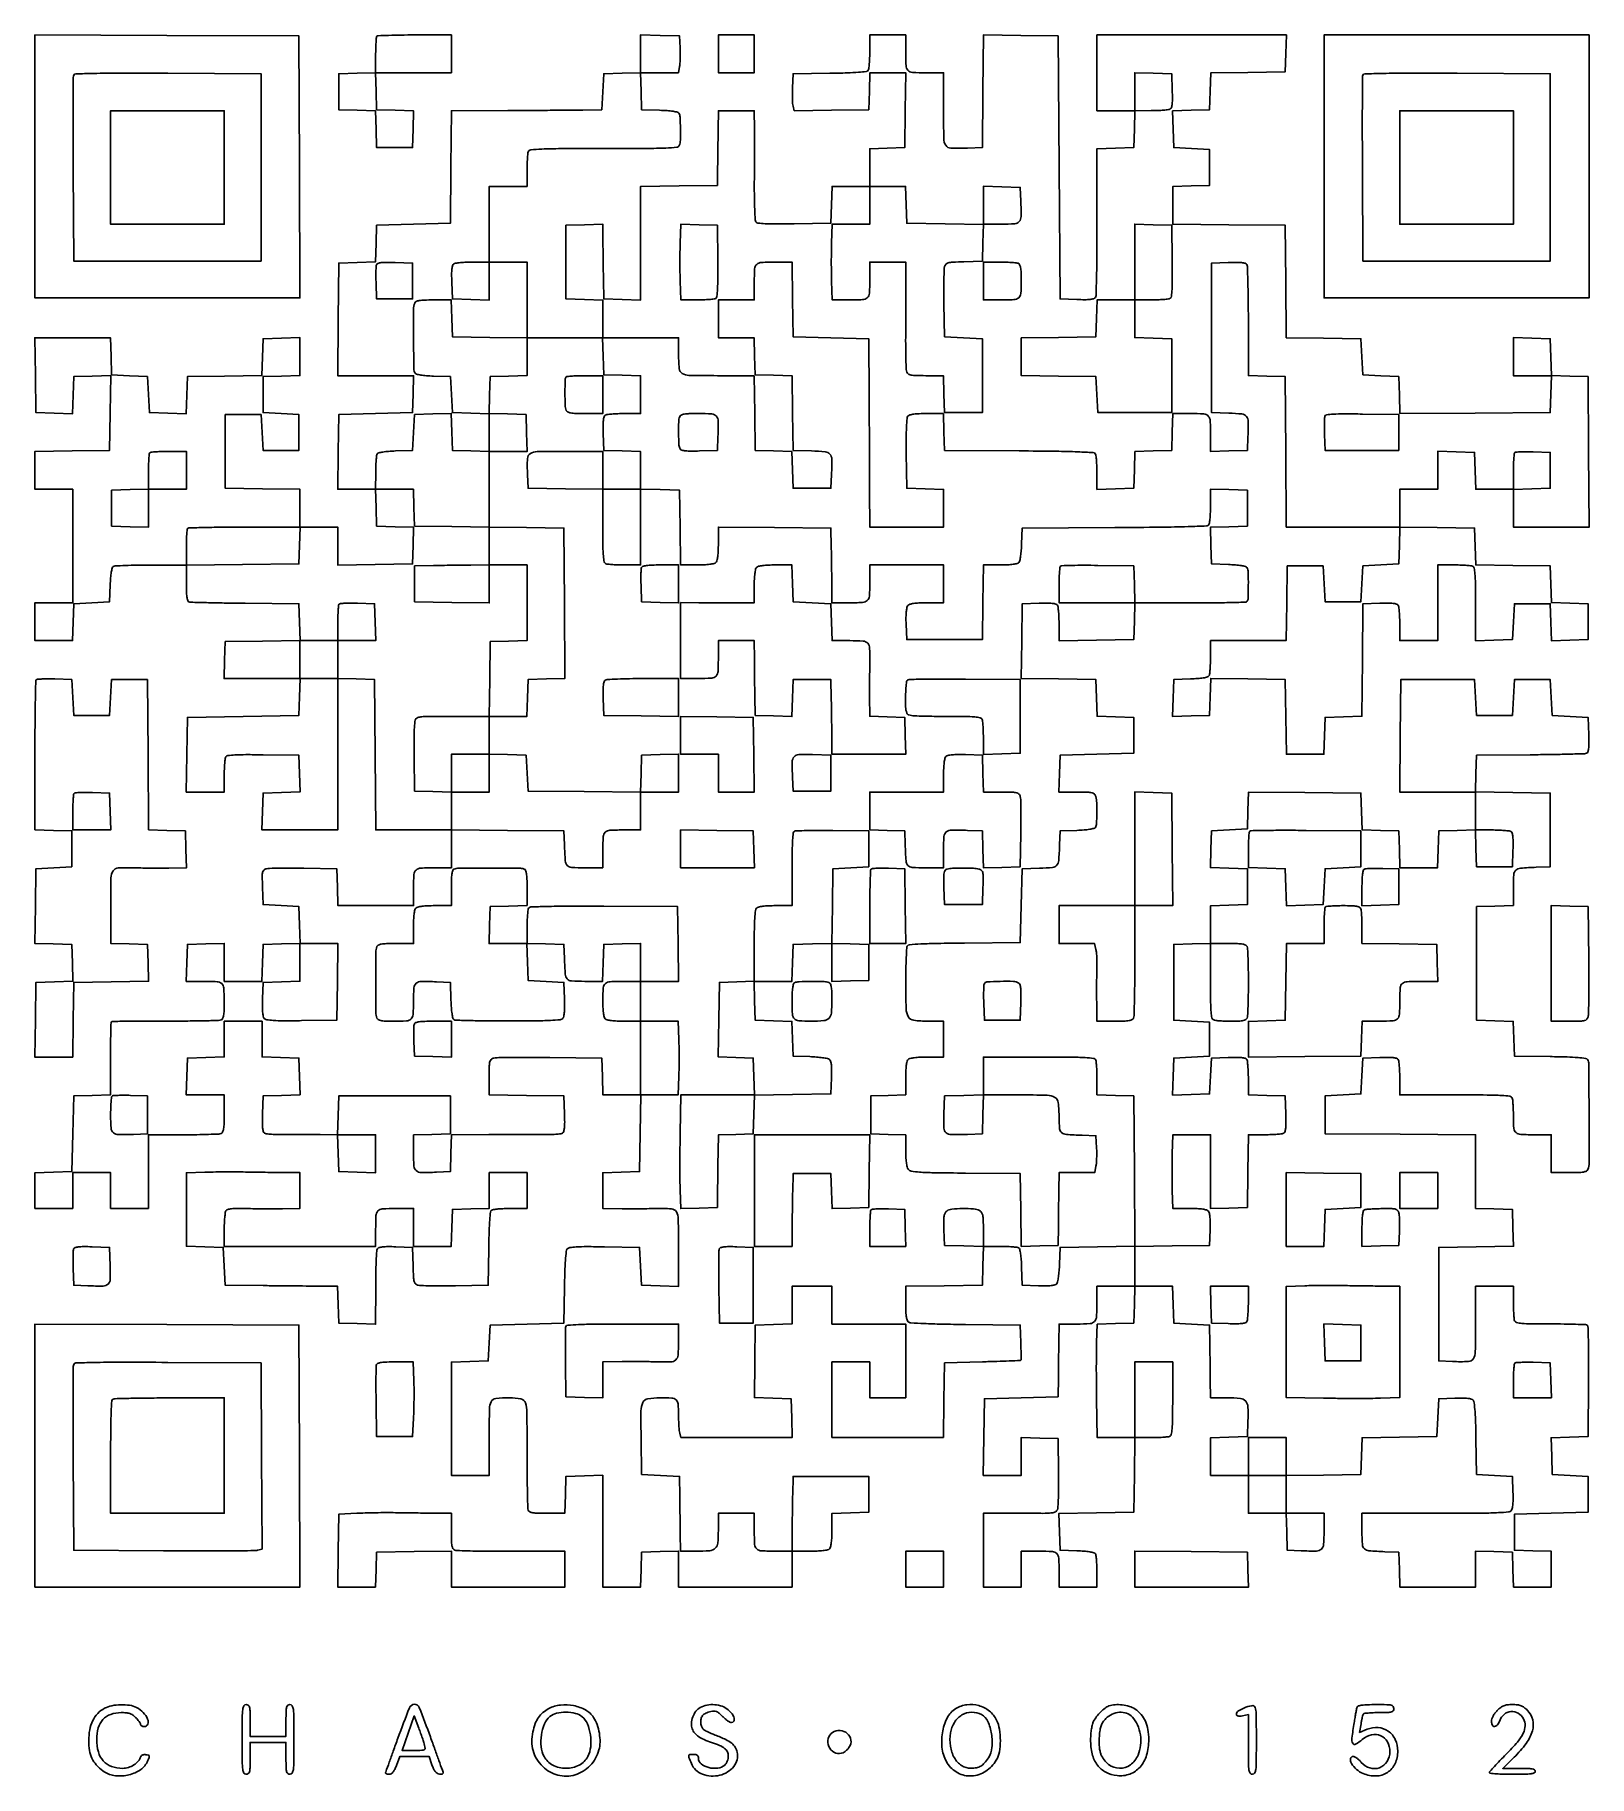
# Model space of a CAD drawing. Extents: x 156 to 936, y 95 to 969.
import ezdxf

# ---------------------------------------------------------------- set-up
doc = ezdxf.new("R2010")
doc.units = 0

msp = doc.modelspace()

# ---------------------------------------------------------------- linework, layer by layer
for points in [[(460, 959.573738), (460, 950.075052), (450.75, 949.787526), (441.5, 949.5), (441, 940.5), (440.5, 931.5), (431, 931.329024, -0.002375), (425.631472, 931.257908, -0.000468), (415.996762, 931.185059, -0.000496), (404.771785, 931.121827, -0.000461), (393.265573, 931.079024), (365.031147, 931), (364.765573, 902.75), (364.5, 874.5), (346, 874), (327.5, 873.5), (327.212964, 864.287036), (326.925929, 855.074071), (317.712964, 854.787036), (308.5, 854.5), (308.234427, 826.25), (307.968853, 798), (327.021953, 798), (346.075052, 798), (345.787526, 788.75), (345.5, 779.5), (327, 779), (308.5, 778.5), (308.227935, 759.75), (307.955869, 741), (317.440409, 741), (326.924948, 741), (327.212474, 731.75), (327.5, 722.5), (336.787023, 722.211984), (346.074046, 721.923969), (345.787023, 712.711984), (345.5, 703.5), (326.75, 703.227935), (308, 702.955869), (308, 712.477935), (308, 722), (298.5, 722), (289, 722), (289, 731.477935), (289, 740.955869), (270.25, 741.227935), (251.5, 741.5), (251.5, 760), (251.5, 778.5), (260.5, 778.5), (269.5, 778.5), (270, 769.5), (270.5, 760.5), (279.5, 760.5), (288.5, 760.5), (288.5, 769.5), (288.5, 778.5), (279.5, 779), (270.5, 779.5), (270.5, 788.5), (270.5, 797.5), (279.75, 797.787526), (289, 798.075052), (289, 807.575052), (289, 817.075052), (279.75, 816.787526), (270.5, 816.5), (270.212764, 807.271928), (269.925529, 798.043857), (251.212764, 797.771928), (232.5, 797.5), (232.211984, 788.212977), (231.923969, 778.925954), (222.711984, 779.212977), (213.5, 779.5), (213, 788.5), (212.5, 797.5), (203.5, 798), (194.5, 798.5), (194.212474, 807.75), (193.924948, 817), (174.940409, 817), (155.955869, 817), (156.227935, 798.25), (156.5, 779.5), (165.711984, 779.212977), (174.923969, 778.925954), (175.211984, 788.212977), (175.5, 797.5), (184.772204, 797.78782), (194.044409, 798.075639), (193.772204, 779.28782), (193.5, 760.5), (174.75, 760.227935), (156, 759.955869), (156, 750.477935), (156, 741), (165.5, 741), (175, 741), (175, 712.5), (175, 684), (165.5, 684), (156, 684), (156, 674.5), (156, 665), (165.462474, 665), (174.924948, 665), (175.212474, 674.25), (175.5, 683.5), (184.5, 684), (193.5, 684.5), (193.793967, 692.968156, -0.010633), (193.994313, 696.544265, -0.021021), (194.332527, 699.366636, -0.020857), (194.762949, 701.457646, -0.194764), (195.293967, 702.186827, -0.127248), (196.256984, 702.48844, -0.002601), (201.35979, 702.719144, -0.005944), (207.360446, 702.887747, -0.003942), (214.25, 702.945057), (232, 702.952773), (232, 693.945002, 0.008076), (232.067231, 689.782908, 0.024728), (232.297609, 686.97106, 0.032373), (232.666052, 685.114576, 0.24306), (233.25, 684.471843, 0.08223), (234.241867, 684.278701, 0.000699), (242.064063, 684.068778, 0.002444), (251.060818, 683.883914, 0.00157), (261.5, 683.753228), (288.5, 683.5), (288.787232, 674.272202), (289.074464, 665.044404), (270.287232, 664.772202), (251.5, 664.5), (251.212474, 655.25), (250.924948, 646), (270, 646), (289.075052, 646), (288.787526, 636.75), (288.5, 627.5), (260.5, 627), (232.5, 626.5), (232.227935, 607.75), (231.955869, 589), (241.477935, 589), (251, 589), (251.015313, 597.25, -0.008742), (251.078167, 600.499595, -0.011755), (251.255659, 603.437894, -0.008952), (251.503528, 605.865673, -0.112035), (251.812009, 606.730064, -0.228051), (252.801929, 607.34579, -0.01367), (256.398754, 607.636558, -0.013149), (261.80929, 607.78284, -0.003387), (270.546696, 607.730064), (288.5, 607.5), (288.787023, 598.288016), (289.074046, 589.076031), (279.787023, 588.788016), (270.5, 588.5), (270.212474, 579.25), (269.924948, 570), (288.962474, 570), (308, 570), (308, 608.037526), (308, 646.075052), (317.25, 645.787526), (326.5, 645.5), (326.762025, 607.75), (327.02405, 570), (346.012025, 570), (365, 570), (365, 560.5), (365, 551), (357.081787, 551, 0.01141), (349.599988, 550.829247, 0.175208), (347.252746, 549.85745, 0.195511), (346.199638, 547.650479, 0.014768), (346, 540.893011), (346, 532), (327.037526, 532), (308.075052, 532), (307.787526, 541.25), (307.5, 550.5), (291, 550.785515, 0.003389), (284.512904, 550.853786, 0.004645), (278.674624, 550.821417, 0.003052), (273.780528, 550.718932, 0.053724), (272.211486, 550.506797, 0.112845), (270.929779, 549.861417, 0.168426), (270.284314, 548.798809, 0.056825), (270.079374, 546.727478, 0.00454), (270.211486, 541.221282), (270.5, 532.5), (279.5, 532), (288.5, 531.5), (288.787023, 522.288016), (289.074046, 513.076031), (279.787023, 512.788016), (270.5, 512.5), (270.212474, 503.25), (269.924948, 494), (260.462474, 494), (251, 494), (251, 503.537526), (251, 513.075052), (241.75, 512.787526), (232.5, 512.5), (232.212474, 503.25), (231.924948, 494), (239.880687, 494, -0.011258), (247.385305, 493.831005, -0.173567), (249.739793, 492.86665, -0.196922), (250.797685, 490.673736, -0.015154), (251, 484, -0.006896), (250.936582, 479.402335, -0.034531), (250.688199, 476.839645, -0.068967), (250.220196, 475.344591, -0.193176), (249.430375, 474.611656, -0.085842), (248.207681, 474.36998, -0.001161), (240.528479, 474.204427, -0.003259), (231.611657, 474.091042, -0.002132), (221.3302, 474.071158, 0.001512), (211.127823, 474.064078, 0.002462), (202.467415, 473.989238, 0.000344), (194.784084, 473.879718, 0.195032), (194.37213, 473.705464, 0.192236), (194.198039, 473.300001, 0.000718), (194.071392, 468.086137, 0.003558), (193.977935, 462.146573, 0.002211), (193.948684, 455.176186), (193.952756, 437.074426), (184.726378, 436.787213), (175.5, 436.5), (175, 417.5), (174.5, 398.5), (165.25, 398.212474), (156, 397.924948), (156, 388.962474), (156, 380), (165.5, 380), (175, 380), (175, 389), (175, 398), (184.5, 398), (194, 398), (194, 389), (194, 380), (203.5, 380), (213, 380), (213, 398.5), (213, 417), (230.418213, 417, 0.003244), (237.207024, 417.044049, 0.00474), (243.184475, 417.178303, 0.002396), (248.244542, 417.364228, 0.081401), (249.418213, 417.606989, 0.196891), (250.222504, 418.364137, 0.067576), (250.691745, 419.926179, 0.033028), (250.938279, 422.632466, 0.006203), (251, 427.606989), (251, 437), (241.462474, 437), (231.924948, 437), (232.212474, 446.25), (232.5, 455.5), (241.75, 455.787526), (251, 456.075052), (251, 465.037526), (251, 474), (260.5, 474), (270, 474), (270, 465.037526), (270, 456.075052), (279.25, 455.787526), (288.5, 455.5), (288.787023, 446.288016), (289.074046, 437.076031), (279.787023, 436.788016), (270.5, 436.5), (270.208654, 427.58457, 0.007957), (270.137437, 423.334218, 0.025673), (270.280025, 420.512687, 0.036716), (270.609942, 418.649184, 0.184206), (271.208654, 417.79792, 0.12225), (272.128592, 417.461883, 0.009454), (274.764417, 417.229267, 0.012489), (277.958602, 417.088187, 0.009201), (281.5, 417.085494, -0.002431), (285.577226, 417.137603, -0.001462), (290.415539, 417.161763, -0.001464), (295.226546, 417.157631, -0.002558), (299.212474, 417.122144), (307.924948, 417), (308.212474, 407.75), (308.5, 398.5), (317.75, 398.212474), (327, 397.924948), (327, 407.462474), (327, 417), (317.463788, 417), (307.927576, 417), (308.213788, 426.75), (308.5, 436.5), (336.5, 436.5), (364.5, 436.5), (364.5, 427), (364.5, 417.5), (355.25, 417.212474), (346, 416.924948), (346, 407.981526, 0.016964), (346.228106, 401.260327, 0.202443), (347.374694, 398.988149, 0.176255), (349.883746, 398.057899, 0.012303), (357.520917, 398.199088), (364.5, 398.5), (364.787526, 407.75), (365.075052, 417), (383.787526, 417.096907, -0.000798), (391.575098, 417.124814, -0.000757), (399.500086, 417.128575, -0.000751), (406.509826, 417.110769, -0.002671), (411, 417.068633, 0.009602), (414.349787, 417.083631, 0.01288), (417.382458, 417.233685, 0.010033), (419.883515, 417.472662, 0.118987), (420.791346, 417.806296, 0.185234), (421.390308, 418.653438, 0.036818), (421.720182, 420.513556, 0.025708), (421.862701, 423.332796, 0.007943), (421.791346, 427.58457), (421.5, 436.5), (402.75, 436.772065), (384, 437.044131), (384, 446.003013, -0.004707), (384.052312, 451.560064, -0.053572), (384.32747, 453.734582, -0.155928), (384.995945, 454.844035, -0.122971), (386.25, 455.488078, -0.053748), (387.904678, 455.691523, -0.001355), (395.476562, 455.784163, -0.002889), (404.374191, 455.81749, -0.001964), (414.5, 455.75713), (440.5, 455.5), (440.787526, 446.25), (441.075052, 437), (450.559119, 437), (460.043186, 437), (459.771593, 417.75), (459.5, 398.5), (450.25, 398.212474), (441, 397.924948), (441, 388.962474), (441, 380), (450.75, 379.892928, 0.002324), (455.008558, 379.865958, 0.001688), (459.748571, 379.873969, 0.001704), (464.247625, 379.912094, 0.003733), (467.691942, 379.978743, -0.021929), (475.432063, 379.846858, -0.254571), (477.91309, 378.293316, -0.124734), (478.878074, 374.732157, -0.004109), (479, 359.895087), (479, 340.924948), (469.75, 341.212474), (460.5, 341.5), (460, 351), (459.5, 360.5), (441.891118, 360.7725, 0.00323), (432.885318, 360.853686, 0.01496), (427.682029, 360.711279, 0.020568), (424.399188, 360.387173, 0.186761), (423.16491, 359.698704, 0.149275), (422.6562, 358.483181, 0.006986), (422.269223, 353.996015, 0.009743), (421.95971, 348.11394, 0.004454), (421.773792, 340.426204), (421.5, 322.5), (403, 322), (384.5, 321.5), (384, 312.5), (383.5, 303.5), (374.25, 303.212474), (365, 302.924948), (365, 274.462474), (365, 246), (374.5, 246), (384, 246), (384, 264.883369, -0.003705), (384.108468, 279.519955, -0.113853), (384.975276, 283.038388, -0.254948), (387.269577, 284.618987, -0.025401), (394.168213, 284.986345, -0.051236), (399.917683, 284.409624, -0.272192), (402.171747, 282.376682, -0.074436), (402.914813, 277.677481, -0.002057), (403, 256.974799, 0.002113), (403.043915, 246.584885, 0.00323), (403.178303, 237.574722, 0.001149), (403.362044, 229.814248, 0.085316), (403.606989, 228.581787, 0.192061), (404.344751, 227.783328, 0.070053), (405.839867, 227.311792, 0.03465), (408.412948, 227.063076, 0.006773), (413.069463, 227), (421.924948, 227), (422.212474, 236.25), (422.5, 245.5), (431.75, 245.787526), (441, 246.075052), (441, 218.037526), (441, 190), (450.461067, 190), (459.922134, 190), (460.211067, 198.75), (460.5, 207.5), (469.75, 207.787526), (479, 208.075052), (479, 199.037526), (479, 190), (507.5, 190), (536, 190), (536, 199), (536, 208), (544.8, 208, 0.010168), (548.57572, 208.076788, 0.019692), (551.584848, 208.318182, 0.020534), (553.838945, 208.683085, 0.147006), (554.8, 209.2, 0.144682), (555.310039, 210.138013, 0.021131), (555.677383, 212.298731, 0.02038), (555.921656, 215.152513, 0.011159), (556, 218.662474), (556, 226.924948), (565.25, 227.212474), (574.5, 227.5), (574.5, 236.5), (574.5, 245.5), (555.5, 245.5), (536.5, 245.5), (536.301866, 236.5, 0.001399), (536.222149, 232.351665, 0.000771), (536.146698, 227.279688, 0.000769), (536.086031, 222.136501, 0.001235), (536.051866, 217.75), (536, 208), (528.081787, 208, -0.01141), (520.599988, 208.170753, -0.175208), (518.252746, 209.14255, -0.195511), (517.199638, 211.349521, -0.014768), (517, 218.106989), (517, 227), (508, 227), (499, 227), (499, 218.535184, -0.022302), (498.709958, 212.035872, -0.186391), (497.432986, 209.4438, -0.169875), (494.680569, 208.254185, -0.017857), (487.565741, 208), (480, 208), (479.871699, 216.75, -0.000217), (479.813817, 220.818216, -0.000115), (479.745338, 225.867188, -0.000114), (479.677619, 231.034696, -0.000177), (479.621699, 235.5), (479.5, 245.5), (470, 246), (460.5, 246.5), (460.225925, 264.495812, -0.005376), (460.16348, 278.444368, -0.106123), (461.083549, 282.603122, -0.248185), (463.535724, 284.48698, -0.042158), (469.609342, 285, -0.014654), (475.638396, 284.823259, -0.168541), (477.797075, 283.929465, -0.192761), (478.789556, 281.943503, -0.020174), (479.013655, 276.643011, 0.007474), (479.062508, 273.745721, 0.008266), (479.197904, 270.946953, 0.007766), (479.38985, 268.564761, 0.041522), (479.621712, 267.282787), (480.216115, 265.065574), (508.143874, 265.065574), (536.071633, 265.065574), (535.785817, 274.782787), (535.5, 284.5), (526.276733, 284.787172), (517.053466, 285.074344), (517.276733, 303.287172), (517.5, 321.5), (526.75, 321.787526), (536, 322.075052), (536, 331.537526), (536, 341), (546, 341), (556, 341), (556, 331.5), (556, 322), (574.5, 322), (593, 322), (593, 303.5), (593, 285), (584, 285), (575, 285), (575, 294), (575, 303), (565.5, 303), (556, 303), (556, 284.032787), (556, 265.065574), (583.978055, 265.065574), (611.956111, 265.065574), (612.228055, 283.782787), (612.5, 302.5), (631.5, 303.055984, 0.000914), (638.805295, 303.283114, 0.001489), (645.003624, 303.50564, 0.000168), (650.533095, 303.722496, 0.138832), (650.788933, 303.805984, 0.248577), (650.901996, 304.016846, 0.001226), (650.908118, 306.51332, 0.005096), (650.878882, 309.38152, 0.003156), (650.788933, 312.75), (650.5, 321.5), (623.082731, 321.766376, -0.002616), (610.928802, 321.948047, -0.006881), (602.219686, 322.243741, -0.004022), (595.664635, 322.609532, -0.158542), (594.332731, 323.138821, -0.152867), (593.724045, 324.078729, -0.032855), (593.322966, 326.001784, -0.025205), (593.075101, 328.76288, -0.009783), (593, 332.600852), (593, 340.956814), (612.25, 341.228407), (631.5, 341.5), (631.786212, 351.25), (632.072424, 361), (640.286212, 360.984687, -0.008629), (643.520344, 360.92284, -0.011635), (646.442021, 360.748365, -0.008794), (648.856556, 360.504875, -0.112486), (649.707902, 360.201688, -0.195149), (650.24575, 359.447011, -0.020215), (650.673305, 357.262875, -0.020298), (651.008289, 354.292364, -0.009786), (651.207902, 350.467001), (651.5, 341.5), (659.596055, 341.212045, 0.009286), (663.457614, 341.146465, 0.027996), (666.085746, 341.297926, 0.040696), (667.859712, 341.648101, 0.151604), (668.802379, 342.261881, 0.125475), (669.25258, 343.210577, 0.012743), (669.672773, 345.688932, 0.015307), (670.01277, 348.715916, 0.011626), (670.206324, 352.049836), (670.5, 360.5), (689.25, 360.772065), (708, 361.044131), (708, 351.022065), (708, 341), (698.5, 341), (689, 341), (688.986345, 333.75, -0.010923), (688.798822, 325.848592, -0.167696), (687.807493, 323.351215, -0.201044), (685.553316, 322.223622, -0.016759), (678.883369, 322), (670, 322), (669.868029, 313.25, 0.000223), (669.808979, 309.215494, 0.000123), (669.740153, 304.279688, 0.000122), (669.67279, 299.272686, 0.000196), (669.618029, 295), (669.5, 285.5), (651, 285), (632.5, 284.5), (632.228407, 265.25), (631.956814, 246), (641.478407, 246), (651, 246), (651, 255.537526), (651, 265.075052), (660.25, 264.787526), (669.5, 264.5), (669.704207, 247.047285, -0.004072), (669.732562, 239.072233, -0.011427), (669.57935, 233.490421, -0.010575), (669.29418, 229.505692, -0.151169), (668.755782, 228.205735, -0.15143), (667.747872, 227.548987, -0.040587), (665.849979, 227.172581, -0.026691), (662.971303, 226.995931, -0.007881), (658.551575, 227.030594, 0.002881), (654.451836, 227.103752, 0.001735), (649.588588, 227.145636, 0.001737), (644.753975, 227.153703, 0.003038), (640.75, 227.122144), (632, 227), (632, 208.5), (632, 190), (641.5, 190), (651, 190), (651, 199), (651, 208), (659.893011, 208, -0.014293), (666.629342, 207.807402, -0.190034), (668.840438, 206.785965, -0.179949), (669.821795, 204.50542, -0.01257), (670, 197.418213), (670, 190), (679.5, 190), (689, 190), (688.984687, 197.75, 0.009121), (688.92289, 200.806269, 0.012155), (688.748704, 203.57771, 0.009471), (688.505156, 205.866303, 0.110752), (688.202843, 206.706033, 0.192561), (687.466763, 207.236162, 0.02067), (685.36687, 207.666992, 0.020911), (682.539342, 208.005667, 0.010674), (678.968156, 208.206033), (670.5, 208.5), (670.212768, 217.727798), (669.925536, 226.955596), (688.712768, 227.227798), (707.5, 227.5), (707.772065, 246.25), (708.044131, 265), (715.940278, 265, 0.007069), (719.079686, 265.044387, 0.00892), (721.981582, 265.178303, 0.007341), (724.400909, 265.368942, 0.068379), (725.418213, 265.606989, 0.24904), (726.288503, 266.606822, 0.036273), (726.72025, 269.359559, 0.018295), (726.948927, 274.276552, 0.002472), (727, 284.606989), (727, 303), (717.5, 303), (708, 303), (708, 284), (708, 265), (698.559426, 265), (689.118852, 265), (688.809426, 284.25, -0.002135), (688.71446, 292.295699, -0.001976), (688.684902, 300.551749, -0.001971), (688.716607, 307.901267, -0.006617), (688.820027, 312.713401), (689.140054, 321.926802), (698.320027, 322.213401), (707.5, 322.5), (707.787526, 331.75), (708.075052, 341), (717.5, 341), (726.924948, 341), (727.212474, 331.75), (727.5, 322.5), (736.5, 322), (745.5, 321.5), (745.643608, 312, -0.000218), (745.706331, 307.727313, -0.000136), (745.776284, 302.720312, -0.000137), (745.842549, 297.784503, -0.000248), (745.893608, 293.75), (746, 285), (754.464816, 285, -0.023977), (761.005828, 284.686158, -0.190869), (763.647246, 283.33413, -0.172387), (764.791948, 280.460565, -0.018844), (764.79184, 273.237562), (764.5, 265.5), (755.25, 265.212474), (746, 264.924948), (746, 255.462474), (746, 246), (755.5, 246), (765, 246), (765, 236.5), (765, 227), (774.462474, 227), (783.924948, 227), (784.212474, 217.75), (784.5, 208.5), (791.479083, 208.199088, 0.012322), (799.11956, 208.058134, 0.176722), (801.627338, 208.990719, 0.202101), (802.772817, 211.267676, 0.01682), (803, 218.019052), (803, 227), (793.5, 227), (784, 227), (784, 236.477935), (784, 245.955869), (802.75, 246.227935), (821.5, 246.5), (821.787236, 255.728072), (822.074471, 264.956143), (840.787236, 265.228072), (859.5, 265.5), (860, 275), (860.5, 284.5), (868.596055, 284.787955, -0.009179), (872.494152, 284.854987, -0.028683), (875.111774, 284.701645, -0.042759), (876.866854, 284.343442, -0.148905), (877.822264, 283.714159, -0.148709), (878.340851, 282.478879, -0.007389), (878.729656, 278.043584, -0.009943), (879.039496, 272.178124, -0.004405), (879.226208, 264.426204), (879.5, 246.5), (888.5, 246), (897.5, 245.5), (897.793771, 237.655204, -0.011666), (897.840989, 234.306649, -0.020648), (897.701518, 231.548333, -0.021985), (897.41328, 229.438495, -0.128954), (896.94471, 228.433379, -0.198575), (895.52489, 227.683305, -0.011671), (890.55552, 227.331736, -0.01008), (882.662456, 227.11755, -0.001873), (868.150939, 227.070752, 0.000154), (856.886448, 227.07314, 0.000167), (845.905276, 227.068415, 0.000157), (836.48406, 227.058264, 0.000803), (831.25, 227.042576), (822, 227), (822, 218.019052, 0.014075), (822.189349, 211.293814, 0.199016), (823.214245, 209.167746, 0.165509), (825.52461, 208.189146, 0.009074), (833.5, 207.754332), (840.5, 207.5), (840.788933, 198.75), (841.077866, 190), (860.038933, 190), (879, 190), (879, 199.037526), (879, 208.075052), (888.25, 207.787526), (897.5, 207.5), (897.788933, 198.75), (898.077866, 190), (907.538933, 190), (917, 190), (917, 198.962474), (917, 207.924948), (907.75, 208.212474), (898.5, 208.5), (898.5, 217.5), (898.5, 226.5), (917, 227), (935.5, 227.5), (935.5, 236.5), (935.5, 245.5), (926.5, 246), (917.5, 246.5), (917.212977, 255.711984), (916.925954, 264.923969), (926.212977, 265.211984), (935.5, 265.5), (935.730865, 293.202809, 0.002808), (935.761362, 304.421469, 0.005498), (935.637241, 313.355217, 0.001581), (935.428687, 320.788403, 0.25162), (935.026857, 321.483401, 0.12967), (934.262059, 321.71636, 0.001703), (929.241407, 321.888961, 0.004766), (923.399154, 322.014156, 0.003095), (916.644507, 322.052676, -0.002682), (906.945188, 322.099972, -0.018879), (902.229879, 322.32645, -0.03677), (899.570828, 322.753534, -0.247799), (898.598514, 323.603872, -0.068746), (898.363694, 324.610705, -0.007198), (898.175814, 327.031387, -0.008813), (898.043759, 329.935524, -0.006954), (898, 333.081787), (898, 341), (888.5, 341), (879, 341), (879, 322.519052, -0.004239), (878.877459, 308.063884, -0.13093), (877.902206, 304.637957, -0.25447), (875.427676, 303.172345, -0.019865), (867.479083, 303.199088), (860.5, 303.5), (860.5, 332), (860.5, 360.5), (879.287232, 360.772202), (898.074464, 361.044404), (897.787232, 370.272202), (897.5, 379.5), (888.25, 379.787526), (879, 380.075052), (879, 398.525501), (879, 416.97595), (841.25, 417.237975), (803.5, 417.5), (803.5, 427), (803.5, 436.5), (812.5, 437), (821.5, 437.5), (822, 446.5), (822.5, 455.5), (830.914347, 455.793098, -0.008519), (834.914541, 455.864234, -0.027159), (837.5815, 455.721251, -0.039341), (839.340297, 455.389362, -0.187221), (840.149034, 454.793098, -0.110402), (840.472467, 453.894283, -0.00954), (840.732898, 451.45641, -0.012203), (840.918959, 448.504112, -0.00917), (840.984687, 445.25), (841, 437), (868.893011, 437, -0.001482), (884.897163, 436.952559, -0.01238), (892.135087, 436.730382, -0.020733), (896.2442, 436.33094, -0.273), (897.393011, 435.418213, -0.068141), (897.630995, 434.403342, -0.007433), (897.821697, 432.006528, -0.00899), (897.955608, 429.132076, -0.007144), (898, 426.025201, 0.018983), (898.224011, 420.126878, 0.20568), (899.30349, 418.061585, 0.161531), (901.679234, 417.158728, 0.01072), (909.081787, 417), (917, 417), (917, 407.5), (917, 398), (925.893011, 398, 0.00673), (930.571713, 398.062976, 0.034532), (933.154102, 398.311531, 0.06988), (934.653872, 398.782907, 0.192406), (935.393011, 399.581787, 0.091868), (936.015149, 402.939917, 0.00091), (935.969625, 427.492835, 0.000625), (935.846504, 452.495663, 0.140869), (935.190449, 454.726088, 0.223435), (934.222567, 455.339909, 0.01141), (930.426015, 455.731244, 0.01247), (924.909881, 456.034694, 0.003691), (916.455762, 456.226088), (898.5, 456.5), (898.211607, 465.212982), (897.923214, 473.925964), (888.711607, 474.212982), (879.5, 474.5), (879.5, 503), (879.5, 531.5), (888.75, 531.787526), (898, 532.075052), (898, 541.018474, -0.014194), (898.190094, 547.713321, -0.199365), (899.215838, 549.834916, -0.165063), (901.527107, 550.811311, -0.009054), (909.5, 551.245668), (916.5, 551.5), (916.5, 570), (916.5, 588.5), (897.712768, 588.772202), (878.925536, 589.044404), (879.212768, 598.272202), (879.5, 607.5), (906.465988, 607.725894, 0.00172), (916.897214, 607.849172, 0.002667), (925.899402, 608.034583, 0.000807), (933.708063, 608.249701, 0.084513), (934.755159, 608.45954, 0.230653), (935.383381, 609.132523, 0.046684), (935.724608, 610.779151, 0.028643), (935.867576, 613.435738, 0.007367), (935.789171, 617.733647), (935.5, 626.5), (926.5, 627), (917.5, 627.5), (917, 636.5), (916.5, 645.5), (907.5, 645.5), (898.5, 645.5), (898, 636.5), (897.5, 627.5), (888.5, 627.5), (879.5, 627.5), (879, 636.5), (878.5, 645.5), (860, 645.5), (841.5, 645.5), (841.234427, 617.25), (840.968853, 589), (859.984427, 589), (879, 589), (879, 579.537526), (879, 570.075052), (869.75, 569.787526), (860.5, 569.5), (860.212474, 560.25), (859.924948, 551), (850.5, 551), (841.075052, 551), (840.787526, 560.25), (840.5, 569.5), (831.287036, 569.787036), (822.074071, 570.074071), (821.787036, 579.287036), (821.5, 588.5), (793.287731, 588.765509), (765.075462, 589.031018), (764.787731, 579.765509), (764.5, 570.5), (755.5, 570), (746.5, 569.5), (746.212977, 560.288016), (745.925954, 551.076031), (755.212977, 550.788016), (764.5, 550.5), (764.5, 541.5), (764.5, 532.5), (755.25, 532.212474), (746, 531.924948), (746, 522.5), (746, 513.075052), (736.75, 512.787526), (727.5, 512.5), (727.5, 493.5), (727.5, 474.5), (736.5, 474), (745.5, 473.5), (745.5, 465), (745.5, 456.5), (736.5, 456), (727.5, 455.5), (727.211971, 446.211971), (726.923942, 436.923942), (736.211971, 437.211971), (745.5, 437.5), (746, 446.5), (746.5, 455.5), (754.914347, 455.793098, -0.008519), (758.914541, 455.864234, -0.027159), (761.5815, 455.721251, -0.039341), (763.340297, 455.389362, -0.187221), (764.149034, 454.793098, -0.110258), (764.472431, 453.895183, -0.009596), (764.732898, 451.467433, -0.012245), (764.918956, 448.527258, -0.009211), (764.984687, 445.287526), (765, 437.075052), (774.25, 436.787526), (783.5, 436.5), (783.791346, 427.58457, -0.007874), (783.863419, 423.325344, -0.025891), (783.721257, 420.518036, -0.03736), (783.391596, 418.675579, -0.190691), (782.791346, 417.849883, -0.110361), (781.894019, 417.526888, -0.009558), (779.462522, 417.266784, -0.012216), (776.517901, 417.080963, -0.009183), (773.272559, 417.015313), (765.045117, 417), (764.772559, 398.75), (764.5, 380.5), (755.25, 380.212474), (746, 379.924948), (746, 398.462474), (746, 417), (736.56862, 417), (727.13724, 417), (726.81862, 407.47907, 0.004923), (726.717165, 403.182307, 0.00302), (726.678055, 398.117311, 0.003028), (726.699986, 393.103778, 0.005395), (726.787526, 388.97907), (727.075052, 380), (735.415081, 380, -0.009472), (739.359698, 379.925268, -0.027224), (742.085306, 379.672919, -0.038548), (743.94081, 379.250556, -0.14531), (744.921326, 378.594796, -0.126804), (745.405224, 377.568167, -0.023545), (745.701133, 375.485252, -0.021342), (745.842502, 372.735348, -0.01153), (745.793771, 369.344796), (745.5, 361.5), (726.762047, 361.227979), (708.024093, 360.955958), (707.762047, 398.727979), (707.5, 436.5), (698.25, 436.787526), (689, 437.075052), (689, 444.955738, 0.007082), (688.955612, 448.089223, 0.008933), (688.821697, 450.986123, 0.007357), (688.631047, 453.40135, 0.068336), (688.393011, 454.418213, 0.273), (687.2442, 455.33094, 0.020733), (683.135087, 455.730382, 0.01238), (675.897163, 455.952559, 0.001482), (659.893011, 456), (632, 456), (632, 446.536212), (632, 437.072424), (622.25, 436.786212), (612.5, 436.5), (612.21285, 427.278376, 0.016286), (612.222911, 420.291842, 0.210515), (613.328047, 417.998061, 0.177482), (615.864428, 417.056252, 0.011023), (624.011777, 417.201382), (631.5, 417.5), (631.786212, 427.25), (632.072424, 437), (650.001028, 437, -0.005464), (664.02149, 436.846786, -0.124845), (667.865737, 435.781785, -0.241273), (669.603433, 433.121581, -0.026291), (670, 425.584793, 0.020062), (670.223503, 420.016728, 0.212024), (671.284747, 418.06532, 0.147308), (673.64223, 417.171694, 0.008374), (681.5, 416.754332), (688.5, 416.5), (688.810818, 410.5, -0.011185), (688.885353, 407.964524, -0.009734), (688.852282, 405.307813, -0.009836), (688.728227, 402.905147, -0.028289), (688.515505, 401.25), (687.909374, 398), (678.954687, 398), (670, 398), (669.868029, 389.25, 0.000223), (669.808979, 385.215494, 0.000123), (669.740153, 380.279688, 0.000122), (669.67279, 375.272686, 0.000196), (669.618029, 371), (669.5, 361.5), (660.272703, 361.212775), (651.045405, 360.925549), (650.772703, 379.212775), (650.5, 397.5), (623, 397.757516, -0.001532), (607.047305, 397.955773, -0.012982), (599.880635, 398.253021, -0.024772), (595.835085, 398.728316, -0.193788), (594.25, 399.698646, -0.106357), (593.733388, 400.834872, -0.020841), (593.34439, 403.059114, -0.019893), (593.084893, 405.881577, -0.012976), (593, 409.152197), (593, 416.922134), (584.25, 417.211067), (575.5, 417.5), (575.5, 427), (575.5, 436.5), (584.25, 436.788933), (593, 437.077866), (593, 445.338933, -0.011162), (593.078348, 448.8482, -0.020382), (593.32263, 451.701574, -0.021133), (593.68998, 453.86205, -0.144676), (594.2, 454.8, -0.144849), (595.139671, 455.310542, -0.021091), (597.306878, 455.677711, -0.020332), (600.171507, 455.92177, -0.011084), (603.7, 456), (612, 456), (612, 465), (612, 474), (604.071429, 474, -0.032249), (597.027887, 474.454767, -0.23787), (594.323758, 476.288968, -0.12125), (593.223, 480.322684, -0.006382), (593.057043, 493.796646, -0.004277), (593.115471, 500.286876, -0.006395), (593.28756, 505.955827, -0.002994), (593.523693, 510.758773, -0.125891), (593.831282, 511.733828, -0.238658), (594.902091, 512.384765, -0.006367), (600.588294, 512.754426, -0.008553), (608.902108, 513.046192, -0.002113), (622.549022, 513.233828), (650.5, 513.5), (651, 532), (651.5, 550.5), (660.240685, 550.788797, 0.014923), (666.746161, 551.198354, 0.195196), (668.850964, 552.289491, 0.159803), (669.81473, 554.633677, 0.009206), (670.245668, 562.5), (670.5, 569.5), (678.968156, 569.793967, 0.010674), (682.539342, 569.994333, 0.020911), (685.36687, 570.333008, 0.02067), (687.466763, 570.763838, 0.192561), (688.202843, 571.293967, 0.129551), (688.789176, 573.133846, 0.010011), (688.950145, 578.355476, 0.013912), (688.861367, 583.568945, 0.0543), (688.369714, 586.75, 0.120264), (687.68353, 588.00243, 0.150677), (686.546953, 588.670048, 0.053212), (684.357277, 588.946684, 0.004837), (678.845843, 589), (669.924948, 589), (670.212474, 598.25), (670.5, 607.5), (689, 608), (707.5, 608.5), (707.5, 617.5), (707.5, 626.5), (698.287036, 626.787036), (689.074071, 627.074071), (688.787036, 636.287036), (688.5, 645.5), (669.728016, 645.772146), (650.956032, 646.044292), (651.228016, 664.772146), (651.5, 683.5), (659.914347, 683.793098, -0.008519), (663.914541, 683.864234, -0.027159), (666.5815, 683.721251, -0.039341), (668.340297, 683.389362, -0.187221), (669.149034, 682.793098, -0.110486), (669.472488, 681.893757, -0.009508), (669.732898, 679.449928, -0.012178), (669.918961, 676.490502, -0.009146), (669.984687, 673.227935), (670, 664.955869), (688.75, 665.227935), (707.5, 665.5), (707.787107, 674.718376), (708.074215, 683.936753), (735.575889, 683.933328, 0.00202), (746.187396, 683.974885, 0.003198), (755.281305, 684.105416, 0.000778), (763.226318, 684.282653, 0.133208), (764.038782, 684.523969, 0.250149), (764.804666, 685.840209, 0.0068), (764.963984, 692.721869, 0.009545), (764.899958, 699.431536, 0.1352), (764.202843, 701.706033, 0.192561), (763.466763, 702.236162, 0.02067), (761.36687, 702.666992, 0.020911), (758.539342, 703.005667, 0.010674), (754.968156, 703.206033), (746.5, 703.5), (746.212977, 712.711984), (745.925954, 721.923969), (755.212977, 722.211984), (764.5, 722.5), (764.5, 731.5), (764.5, 740.5), (755.25, 740.787526), (746, 741.075052), (745.984687, 732.787526, -0.00877), (745.921388, 729.522847, -0.011784), (745.742559, 726.570245, -0.00899), (745.492768, 724.130758, -0.111917), (745.181923, 723.260117, -0.24519), (743.999681, 722.576802, -0.002858), (734.700117, 722.228255, -0.005368), (721.210031, 721.944778, -0.001169), (697.947236, 721.760117), (651.5, 721.5), (651.204288, 713.547384, -0.011934), (651.012379, 710.407014, -0.0156), (650.679152, 707.549742, -0.013166), (650.268892, 705.210661, -0.123819), (649.831844, 704.297384, -0.156497), (648.913663, 703.711968, -0.030117), (646.953999, 703.321035, -0.024212), (644.177532, 703.075303, -0.009965), (640.399621, 703), (632.044131, 703), (631.772065, 684.25), (631.5, 665.5), (612.5, 665.5), (593.5, 665.5), (593.206229, 673.344796, -0.01153), (593.157498, 676.735348, -0.021342), (593.298867, 679.485252, -0.023545), (593.594776, 681.568167, -0.126804), (594.078674, 682.594796, -0.145524), (595.060853, 683.251072, -0.03848), (596.921657, 683.673265, -0.027148), (599.657348, 683.9254, -0.009406), (603.622445, 684), (612, 684), (612, 693.5), (612, 703), (593.5, 703), (575, 703), (575, 694.106989, -0.014768), (574.800362, 687.349521, -0.195511), (573.747254, 685.14255, -0.175208), (571.400012, 684.170753, -0.01141), (563.918213, 684), (556, 684), (555.920976, 693.25, 0.00076), (555.878425, 697.478045, 0.000437), (555.814941, 702.573437, 0.000437), (555.742215, 707.692568, 0.000729), (555.670976, 712), (555.5, 721.5), (527.25, 721.765573), (499, 722.031147), (499, 713.715573, -0.011053), (498.921818, 710.179389, -0.020312), (498.677846, 707.310257, -0.021074), (498.31075, 705.140356, -0.144918), (497.8, 704.2, -0.144751), (496.861303, 703.689753, -0.021115), (494.697912, 703.322482, -0.02036), (491.839661, 703.078297, -0.011128), (488.322065, 703), (480.044131, 703), (479.772065, 721.75), (479.5, 740.5), (469.75, 740.786212), (460, 741.072424), (460, 750.498686), (460, 759.924948), (450.75, 760.212474), (441.5, 760.5), (441.206902, 768.914347, -0.008519), (441.135766, 772.914541, -0.027159), (441.278749, 775.5815, -0.039341), (441.610638, 777.340297, -0.187221), (442.206902, 778.149034, -0.110402), (443.105717, 778.472467, -0.00954), (445.54359, 778.732898, -0.012203), (448.495888, 778.918959, -0.00917), (451.75, 778.984687), (460, 779), (460, 788.462474), (460, 797.924948), (450.75, 798.212474), (441.5, 798.5), (441.212474, 807.75), (440.924948, 817), (459.962474, 817), (479, 817), (479.013655, 809.75, 0.018024), (479.324418, 801.560131, 0.24375), (480.846699, 799.089145, 0.131659), (484.230474, 798.121025, 0.004213), (498.594566, 798), (516.955869, 798), (517.227935, 779.25), (517.5, 760.5), (526.712964, 760.212964), (535.925929, 759.925929), (536.212964, 750.712964), (536.5, 741.5), (546, 741.5), (555.5, 741.5), (555.800912, 748.479083, 0.012739), (555.934395, 756.057347, 0.177046), (554.990355, 758.578192, 0.194277), (552.678762, 759.776454, 0.015844), (545.740334, 760.212602), (536.5, 760.5), (536.228072, 779.212764), (535.956143, 797.925529), (526.728072, 798.212764), (517.5, 798.5), (517.212474, 807.75), (516.924948, 817), (507.962474, 817), (499, 817), (499, 826.5), (499, 836), (508, 836), (517, 836), (517, 844.893011, -0.014747), (517.199323, 851.649615, -0.195276), (518.25104, 853.85673, -0.175414), (520.595345, 854.828936, -0.011457), (528.059722, 855), (535.955869, 855), (536.227935, 836.25), (536.5, 817.5), (555.5, 817), (574.5, 816.5), (574.678982, 787.5, -0.000122), (574.752715, 775.060187, -0.000098), (574.82625, 761.657812, -0.000099), (574.889413, 749.256528, -0.000251), (574.928982, 740.25), (575, 722), (593.5, 722), (612, 722), (612, 731.462474), (612, 740.924948), (602.75, 741.212474), (593.5, 741.5), (593.285999, 758.940913, -0.004306), (593.257989, 766.601155, -0.010385), (593.403766, 772.266298, -0.008096), (593.668561, 776.484768, -0.154677), (594.158444, 777.690913, -0.155212), (595.083284, 778.283844, -0.031047), (597.028013, 778.678192, -0.024571), (599.795026, 778.924713, -0.009932), (603.584919, 779), (611.924948, 779), (612.212474, 769.75), (612.5, 760.5), (649.948628, 760.23763, -0.001496), (668.528178, 760.051853, -0.006555), (679.504244, 759.765298, -0.004071), (687.039395, 759.408211, -0.241922), (688.183315, 758.73763, -0.111975), (688.493626, 757.86823, -0.008969), (688.742968, 755.429093, -0.011768), (688.921491, 752.476992, -0.008754), (688.984687, 749.212474), (689, 740.924948), (698.25, 741.212474), (707.5, 741.5), (707.787036, 750.712964), (708.074071, 759.925929), (717.287036, 760.212964), (726.5, 760.5), (726.787526, 769.75), (727.075052, 779), (735.930537, 779, -0.014926), (742.659578, 778.79908, -0.196265), (744.861468, 777.742763, -0.174406), (745.830207, 775.389753, -0.011304), (746, 767.880687), (746, 759.924948), (755.25, 760.212474), (764.5, 760.5), (764.800912, 767.479083, 0.012477), (764.937542, 775.011209, 0.170867), (764.02491, 777.54849, 0.198326), (761.777845, 778.762911, 0.017722), (755.240685, 779.211203), (746.5, 779.5), (746.5, 817), (746.5, 854.5), (754.914347, 854.793098, -0.008519), (758.914541, 854.864234, -0.027159), (761.5815, 854.721251, -0.039341), (763.340297, 854.389362, -0.187221), (764.149034, 853.793098, -0.133373), (764.481033, 852.720404, -0.001416), (764.732898, 844.886183, -0.004372), (764.919535, 835.811134, -0.002814), (764.984687, 825.287526), (765, 798.075052), (774.25, 797.787526), (783.5, 797.5), (783.762025, 759.75), (784.02405, 722), (812.549551, 722), (841.075052, 722), (840.787526, 712.75), (840.5, 703.5), (831.5, 703), (822.5, 702.5), (822, 693.5), (821.5, 684.5), (812.5, 684.5), (803.5, 684.5), (803, 693.5), (802.5, 702.5), (793.5, 702.5), (784.5, 702.5), (784.227935, 683.75), (783.955869, 665), (764.977935, 665), (746, 665), (745.984687, 656.75, -0.008579), (745.922928, 653.502124, -0.011582), (745.748704, 650.569165, -0.008725), (745.505619, 648.145071, -0.112667), (745.202843, 647.293967, -0.192561), (744.466763, 646.763838, -0.02067), (742.36687, 646.333008, -0.020911), (739.539342, 645.994333, -0.010674), (735.968156, 645.793967), (727.5, 645.5), (727.211971, 636.211971), (726.923942, 626.923942), (736.211971, 627.211971), (745.5, 627.5), (745.787816, 636.771926), (746.075632, 646.043852), (764.787816, 645.771926), (783.5, 645.5), (783.772065, 626.75), (784.044131, 608), (793.484539, 608), (802.924948, 608), (803.212474, 617.25), (803.5, 626.5), (812.73449, 626.787321), (821.96898, 627.074641), (822.23449, 655.287321), (822.5, 683.5), (830.914347, 683.793098, -0.008519), (834.914541, 683.864234, -0.027159), (837.5815, 683.721251, -0.039341), (839.340297, 683.389362, -0.187221), (840.149034, 682.793098, -0.110402), (840.472467, 681.894283, -0.00954), (840.732898, 679.45641, -0.012203), (840.918959, 676.504112, -0.00917), (840.984687, 673.25), (841, 665), (850.5, 665), (860, 665), (860, 684), (860, 703), (867.918213, 703, -0.00705), (871.066073, 702.955615, -0.008902), (873.9751, 702.821697, -0.007317), (876.400281, 702.631074, -0.06844), (877.418213, 702.393011, -0.249177), (878.288709, 701.39242, -0.036185), (878.72031, 698.634487, -0.018261), (878.948949, 693.708313, -0.002466), (879, 683.355485), (879, 664.924948), (888.25, 665.212474), (897.5, 665.5), (898, 674.5), (898.5, 683.5), (907.5, 683.5), (916.5, 683.5), (916.788016, 674.212977), (917.076031, 664.925954), (926.288016, 665.212977), (935.5, 665.5), (935.5, 674.5), (935.5, 683.5), (926.287036, 683.787036), (917.074071, 684.074071), (916.787036, 693.287036), (916.5, 702.5), (897.787236, 702.771928), (879.074471, 703.043857), (878.787236, 712.271928), (878.5, 721.5), (859.75, 721.772065), (841, 722.044131), (841, 731.522065), (841, 741), (850.5, 741), (860, 741), (860, 750.537526), (860, 760.075052), (869.25, 759.787526), (878.5, 759.5), (878.787526, 750.25), (879.075052, 741), (888.537526, 741), (898, 741), (898, 731.5), (898, 722), (917.012025, 722), (936.02405, 722), (935.762025, 759.75), (935.5, 797.5), (926.287036, 797.787036), (917.074071, 798.074071), (916.787036, 807.287036), (916.5, 816.5), (907.25, 816.787526), (898, 817.075052), (898, 807.537526), (898, 798), (907.537526, 798), (917.075052, 798), (916.787526, 788.75), (916.5, 779.5), (878.787752, 779.232905), (841.075504, 778.965809), (840.787752, 788.232905), (840.5, 797.5), (831.5, 798), (822.5, 798.5), (822, 807.5), (821.5, 816.5), (802.765536, 816.772008), (784.031072, 817.044016), (783.765536, 845.272008), (783.5, 873.5), (755.25, 873.765573), (727, 874.031147), (727, 883.478047), (727, 892.924948), (736.25, 893.212474), (745.5, 893.5), (745.5, 902.5), (745.5, 911.5), (736.5, 912), (727.5, 912.5), (727.212977, 921.711984), (726.925954, 930.923969), (736.212977, 931.211984), (745.5, 931.5), (745.787236, 940.728072), (746.074471, 949.956143), (764.787236, 950.228072), (783.5, 950.5), (783.787526, 959.75), (784.075052, 969), (736.537526, 969), (689, 969), (689, 950), (689, 931), (698.537526, 931), (708.075052, 931), (707.787526, 921.75), (707.5, 912.5), (698.25, 912.212474), (689, 911.924948), (688.928884, 902.712474, 0.001738), (688.906774, 897.501305, 0.000341), (688.905975, 888.128039, 0.000361), (688.920381, 877.203952, 0.000335), (688.950761, 866, -0.002929), (688.924437, 855.366146, -0.004554), (688.764538, 846.198278, -0.001479), (688.531045, 838.287019, -0.139165), (688.186224, 837.206902, -0.182643), (687.359452, 836.611754, -0.038814), (685.585447, 836.279717, -0.026985), (682.908358, 836.136408, -0.008586), (678.914347, 836.206902), (670.5, 836.5), (670, 902.5), (669.5, 968.5), (650.765611, 968.772008), (632.031221, 969.044016), (631.765611, 940.772008), (631.5, 912.5), (624.011777, 912.201382, -0.01798), (615.65167, 912.16877, -0.250672), (613.127255, 913.625161, -0.135577), (612.125211, 917.022891, -0.004319), (612, 931.519052), (612, 950), (603.106989, 950, -0.014768), (596.349521, 950.199638, -0.195511), (594.14255, 951.252746, -0.175208), (593.170753, 953.599988, -0.01141), (593, 961.081787), (593, 969), (584, 969), (575, 969), (574.984687, 960.75, -0.008719), (574.921988, 957.500649, -0.011731), (574.744962, 954.56311, -0.008919), (574.497773, 952.13586, -0.112125), (574.190103, 951.273353, -0.224357), (573.214502, 950.657029, -0.01105), (569.324934, 950.267063, -0.012194), (563.668275, 949.964479, -0.003561), (554.955416, 949.773353), (536.5, 949.5), (536.199088, 942.520917, 0.008706), (536.126144, 939.680843, 0.009468), (536.155616, 936.918403, 0.00902), (536.268205, 934.556998, 0.045086), (536.473655, 933.248942), (537.049135, 930.95605), (555.774567, 931.228025), (574.5, 931.5), (574.787526, 940.75), (575.075052, 950), (584.059591, 950), (593.044131, 950), (592.772065, 931.25), (592.5, 912.5), (583.75, 912.211067), (575, 911.922134), (575, 902.461067), (575, 893), (565.537526, 893), (556.075052, 893), (555.787526, 883.75), (555.5, 874.5), (537.073381, 874.226758, -0.00315), (527.88165, 874.14838, -0.013522), (522.407948, 874.284245, -0.015558), (518.861185, 874.579203, -0.222017), (517.807437, 875.226758, -0.133576), (517.472943, 876.245544, -0.00302), (517.237031, 881.413485, -0.006575), (517.075879, 887.509898, -0.004377), (517.044256, 894.5, 0.000481), (517.068991, 902.069769, 0.00043), (517.080349, 909.929688, 0.000431), (517.078393, 916.992008, 0.001342), (517.0602, 921.75), (517, 931), (508, 931), (499, 931), (498.893608, 921.75, -0.000291), (498.842519, 917.521954, -0.000167), (498.776284, 912.426563, -0.000167), (498.70632, 907.30743, -0.000279), (498.643608, 903), (498.5, 893.5), (479.25, 893.228407), (460, 892.956814), (460, 864.440881), (460, 835.924948), (450.75, 836.212474), (441.5, 836.5), (441.329024, 846, -0.000734), (441.257785, 850.310027, -0.000438), (441.185059, 855.437586, -0.000439), (441.121578, 860.54497, -0.000761), (441.079024, 864.787526), (441, 874.075052), (431.75, 873.787526), (422.5, 873.5), (422.5, 855), (422.5, 836.5), (431.75, 836.212474), (441, 835.924948), (441, 826.462474), (441, 817), (422, 817), (403, 817), (403, 836), (403, 855), (393.5, 855), (384, 855), (384, 874), (384, 893), (393.5, 893), (403, 893), (403, 900.918213, -0.00705), (403.044385, 904.066073, -0.008902), (403.178303, 906.9751, -0.007317), (403.368926, 909.400281, -0.06844), (403.606989, 910.418213, -0.284808), (404.846851, 911.359716, -0.013207), (410.351366, 911.735324, -0.009373), (419.880979, 911.954294, -0.001057), (441.5, 912, 0.001057), (463.119021, 912.045706, 0.009373), (472.648634, 912.264676, 0.013207), (478.153149, 912.640284, 0.284808), (479.393011, 913.581787, 0.084331), (479.913472, 916.174013, 0.010436), (479.965551, 921.955404, 0.008326), (479.798355, 927.817018, 0.130987), (479.201688, 929.707902, 0.195149), (478.447011, 930.24575, 0.020215), (476.262875, 930.673305, 0.020298), (473.292364, 931.008289, 0.009786), (469.467001, 931.207902), (460.5, 931.5), (460.212474, 940.75), (459.924948, 950), (469.417161, 950), (478.909374, 950), (479.515505, 953.25, 0.028289), (479.728227, 954.905147, 0.009836), (479.852282, 957.307813, 0.009734), (479.885353, 959.964524, 0.011185), (479.810818, 962.5), (479.5, 968.5), (469.75, 968.786212), (460, 969.072424)], [(327.666667, 968.333333, 0.174595), (327.400837, 967.768224, 0.005912), (327.195833, 965.278732, 0.010516), (327.048335, 962.289663, 0.007069), (327, 958.870859), (327, 950.075052), (317.75, 949.787526), (308.5, 949.5), (308.5, 940.5), (308.5, 931.5), (317.712964, 931.212964), (326.925929, 930.925929), (327.212964, 921.712964), (327.5, 912.5), (336.5, 912.5), (345.5, 912.5), (345.787023, 921.711984), (346.074046, 930.923969), (336.787023, 931.211984), (327.5, 931.5), (327.212474, 940.75), (326.924948, 950), (345.962474, 950), (365, 950), (365, 959.5), (365, 969), (346.666667, 969, 0.0034), (339.591013, 968.951878, 0.005368), (333.522917, 968.804167, 0.001621), (328.281849, 968.603258, 0.188134)], [(269.5, 902.5), (269.5, 855.5), (222.5, 855.5), (175.5, 855.5), (175.239372, 901.5, -0.000997), (175.174287, 919.225103, -0.001596), (175.197198, 934.357597, -0.000282), (175.267665, 947.72814, -0.090314), (175.461789, 948.759906, -0.301449), (176.45055, 949.464468, -0.003096), (185.402033, 949.70934, -0.005599), (198.68089, 949.841585, -0.001079), (222.722417, 949.759906), (269.5, 949.5)], [(726.793098, 941.085653, -0.008519), (726.864234, 937.085459, -0.027159), (726.721251, 934.4185, -0.039341), (726.389362, 932.659703, -0.187221), (725.793098, 931.850966, -0.110402), (724.894283, 931.527533, -0.00954), (722.45641, 931.267102, -0.012203), (719.504112, 931.081041, -0.00917), (716.25, 931.015313), (708, 931), (708, 940.537526), (708, 950.075052), (717.25, 949.787526), (726.5, 949.5)], [(916.5, 902.5), (916.5, 855.5), (869.5, 855.5), (822.5, 855.5), (822.239372, 901.5, -0.000997), (822.174287, 919.225103, -0.001596), (822.197198, 934.357597, -0.000282), (822.267665, 947.72814, -0.090314), (822.461789, 948.759906, -0.301449), (823.45055, 949.464468, -0.003096), (832.402033, 949.70934, -0.005599), (845.68089, 949.841585, -0.001079), (869.722417, 949.759906), (916.5, 949.5)], [(593.212474, 883.75), (593.5, 874.5), (612.75, 874.228407), (632, 873.956814), (632, 883.515933), (632, 893.075052), (641.25, 892.787526), (650.5, 892.5), (650.800912, 885.520917, -0.012303), (650.942101, 877.883746, -0.176255), (650.011851, 875.374694, -0.202443), (647.739673, 874.228106, -0.016964), (641.018474, 874), (632.075052, 874), (631.787526, 864.75), (631.5, 855.5), (622.259666, 855.212602, 0.004865), (616.63315, 854.982789, 0.050052), (614.336128, 854.634283, 0.141271), (613.158833, 853.942464, 0.13209), (612.493052, 852.712602, 0.052163), (612.294773, 851.187505, 0.002795), (612.199684, 846.303077, 0.004352), (612.169576, 840.481674, 0.003156), (612.233386, 834), (612.5, 817.5), (622, 817), (631.5, 816.5), (631.5, 798), (631.5, 779.5), (622, 779.5), (612.5, 779.5), (612.212474, 788.75), (611.924948, 798), (603.069463, 798, -0.006254), (598.184785, 798.061097, -0.039169), (595.702669, 798.318445, -0.088863), (594.305985, 798.842359, -0.168264), (593.539534, 799.75, -0.082442), (593.275343, 801.031288, -0.002874), (593.106721, 806.126562, -0.005286), (593.005448, 812.167947, -0.003663), (593.013221, 819, 0.00079), (593.064017, 826.378301, 0.000696), (593.09414, 834.076563, 0.000699), (593.101947, 841.020192, 0.002112), (593.080676, 845.75), (593, 855), (584, 855), (575, 855), (575, 846.106989, -0.014702), (574.801341, 839.352229, -0.194777), (573.752562, 837.144797, -0.175851), (571.414452, 836.171726, -0.011558), (563.986832, 836), (556.13724, 836), (555.81862, 845.5, -0.005281), (555.719285, 849.82474, -0.003101), (555.687189, 855, -0.003101), (555.719285, 860.17526, -0.005281), (555.81862, 864.5), (556.13724, 874), (565.56862, 874), (575, 874), (575, 883.5), (575, 893), (583.962474, 893), (592.924948, 893)], [(498.700404, 855.528365, -0.00349), (498.736243, 846.933149, -0.012629), (498.582705, 841.464535, -0.012092), (498.294705, 837.756237, -0.229632), (497.700404, 836.793677, -0.112464), (496.854537, 836.492326, -0.008809), (494.457537, 836.250274, -0.011647), (491.55701, 836.076823, -0.00864), (488.34653, 836.015313), (480.193059, 836), (479.84653, 845.5, -0.005759), (479.738574, 849.827245, -0.003372), (479.703949, 855.010643, -0.003372), (479.739265, 860.197484, -0.005725), (479.847764, 864.536232), (480.195529, 874.072464), (489.347764, 873.786232), (498.5, 873.5)], [(726.746956, 855.557135, -0.00333), (726.80957, 846.740947, -0.013443), (726.667344, 841.363473, -0.01462), (726.374715, 837.827267, -0.227096), (725.746956, 836.822448, -0.111594), (724.87328, 836.509959, -0.00911), (722.442856, 836.258725, -0.011876), (719.500805, 836.078937, -0.008857), (716.25, 836.015313), (708, 836), (708, 826.537526), (708, 817.075052), (717.25, 816.787526), (726.5, 816.5), (726.5, 798), (726.5, 779.5), (708, 779.5), (689.5, 779.5), (689, 788.5), (688.5, 797.5), (669.75, 797.772065), (651, 798.044131), (651, 807.5), (651, 816.955869), (669.75, 817.227935), (688.5, 817.5), (688.787526, 826.75), (689.075052, 836), (698.537526, 836), (708, 836), (708, 855.037526), (708, 874.075052), (717.25, 873.787526), (726.5, 873.5)], [(345.5, 845.5), (345.5, 836.5), (336.5, 836.5), (327.5, 836.5), (327.205027, 844.411609, -0.006757), (327.130652, 847.542211, -0.008847), (327.151984, 850.403842, -0.006825), (327.2445, 852.787219, -0.078651), (327.438673, 853.700781, -0.222283), (328.127059, 854.364206, -0.05328), (329.715903, 854.724548, -0.030281), (332.338027, 854.871594, -0.007113), (336.733647, 854.789171), (345.5, 854.5)], [(384, 845.462474), (384, 835.924948), (374.75, 836.212474), (365.5, 836.5), (365.206902, 844.914347, -0.008519), (365.135766, 848.914541, -0.027159), (365.278749, 851.5815, -0.039341), (365.610638, 853.340297, -0.187221), (366.206902, 854.149034, -0.110402), (367.105717, 854.472467, -0.00954), (369.54359, 854.732898, -0.012203), (372.495888, 854.918959, -0.00917), (375.75, 854.984687), (384, 855)], [(649.418213, 854.393011, -0.18666), (650.209997, 853.676577, -0.072682), (650.683962, 852.251766, -0.036534), (650.93529, 849.820122, -0.007489), (651, 845.5, -0.016928), (650.787494, 839.225197, -0.201251), (649.720139, 837.097177, -0.16771), (647.358591, 836.163873, -0.011011), (639.918213, 836), (632, 836), (632, 845.5), (632, 855), (639.918213, 855, -0.00705), (643.066073, 854.955615, -0.008902), (645.9751, 854.821697, -0.007317), (648.400281, 854.631074, -0.06844)], [(365.212474, 826.75), (365.5, 817.5), (384.25, 817.227935), (403, 816.955869), (403, 807.515461), (403, 798.075052), (393.75, 797.787526), (384.5, 797.5), (384.212977, 788.288016), (383.925954, 779.076031), (393.212977, 778.788016), (402.5, 778.5), (402.787526, 769.25), (403.075052, 760), (393.537526, 760), (384, 760), (384, 741.022065), (384, 722.044131), (402.75, 721.772065), (421.5, 721.5), (421.761988, 683.787684), (422.023977, 646.075369), (412.761988, 645.787684), (403.5, 645.5), (403.212474, 636.25), (402.924948, 627), (393.462474, 627), (384, 627), (384, 617.537526), (384, 608.075052), (393.25, 607.787526), (402.5, 607.5), (403, 598.5), (403.5, 589.5), (431.712269, 589.234491), (459.924538, 588.968982), (460.212269, 598.234491), (460.5, 607.5), (469.75, 607.787526), (479, 608.075052), (479, 598.537526), (479, 589), (469.5, 589), (460, 589), (460, 579.5), (460, 570), (452.081787, 570, 0.01141), (444.599988, 569.829247, 0.175208), (442.252746, 568.85745, 0.195511), (441.199638, 566.650479, 0.014768), (441, 559.893011), (441, 551), (432.019052, 551, -0.014075), (425.293814, 551.189349, -0.199016), (423.167746, 552.214245, -0.165509), (422.189146, 554.52461, -0.009074), (421.754332, 562.5), (421.5, 569.5), (393.25, 569.765573), (365, 570.031147), (365, 579.478047), (365, 588.924948), (355.75, 589.212474), (346.5, 589.5), (346.285999, 606.940913, -0.004078), (346.253256, 614.902594, -0.011402), (346.403101, 620.482794, -0.010503), (346.685335, 624.470674, -0.151407), (347.221453, 625.766835, -0.151821), (348.226728, 626.420774, -0.039264), (350.144733, 626.803392, -0.026304), (353.038439, 626.994125, -0.007989), (357.435454, 626.982004, 0.002255), (361.538664, 626.923635, 0.001362), (366.401121, 626.889643, 0.001364), (371.231614, 626.882207, 0.002393), (375.227935, 626.906082), (383.955869, 627), (384.227935, 645.75), (384.5, 664.5), (393.75, 664.787526), (403, 665.075052), (403, 684.037526), (403, 703), (393.5, 703), (384, 703), (384, 693.477935), (384, 683.955869), (365.25, 684.227935), (346.5, 684.5), (346.5, 693.5), (346.5, 702.5), (356, 702.699908, -0.001205), (360.307436, 702.780162, -0.000722), (365.426563, 702.855807, -0.000722), (370.521956, 702.916383, -0.001257), (374.75, 702.949908), (384, 703), (384, 712.477935), (384, 721.955869), (365.25, 722.227935), (346.5, 722.5), (346.212474, 731.75), (345.924948, 741), (336.462474, 741), (327, 741), (327.015313, 749.25, -0.008579), (327.077072, 752.497876, -0.011582), (327.251296, 755.430835, -0.008725), (327.494381, 757.854929, -0.112667), (327.797157, 758.706033, -0.192561), (328.533237, 759.236162, -0.02067), (330.63313, 759.666992, -0.020911), (333.460658, 760.005667, -0.010674), (337.031844, 760.206033), (345.5, 760.5), (346, 769.5), (346.5, 778.5), (355.711984, 778.787023), (364.923969, 779.074046), (365.211984, 769.787023), (365.5, 760.5), (374.75, 760.212474), (384, 759.924948), (384, 769.424948), (384, 778.924948), (374.75, 779.212474), (365.5, 779.5), (365, 788.5), (364.5, 797.5), (356.031844, 797.793967, -0.010674), (352.460658, 797.994333, -0.020911), (349.63313, 798.333008, -0.02067), (347.533237, 798.763838, -0.192561), (346.797157, 799.293967, -0.139499), (346.160685, 801.434927, -0.001585), (346.031149, 816.525512, -0.002246), (346.017559, 831.268347, -0.090959), (346.606989, 834.418213, -0.192061), (347.344751, 835.216672, -0.070053), (348.839867, 835.688208, -0.03465), (351.412948, 835.936924, -0.006773), (356.069463, 836), (364.924948, 836)], [(441, 788.5), (441, 779), (432.106989, 779, -0.00673), (427.428287, 779.062976, -0.034532), (424.845898, 779.311531, -0.06988), (423.346128, 779.782907, -0.192406), (422.606989, 780.581787, -0.084511), (422.096621, 783.128446, -0.008182), (422.015701, 789.449139, -0.004931), (422.103892, 796.018197, -0.192867), (422.666667, 797.333333, -0.174709), (423.23216, 797.599192, -0.005871), (425.732292, 797.804167, -0.010477), (428.733476, 797.951666, -0.007039), (432.166667, 798), (441, 798)], [(479.606989, 777.418213, 0.084525), (479.076759, 774.772062, 0.011024), (479.036004, 769.001951, 0.008933), (479.227846, 763.163784, 0.129373), (479.849883, 761.208654, 0.190691), (480.675579, 760.608404, 0.03736), (482.518036, 760.278743, 0.025891), (485.325344, 760.136581, 0.007874), (489.58457, 760.208654), (498.5, 760.5), (498.800912, 767.479083, 0.012267), (498.942531, 775.110054, 0.175386), (498.01661, 777.621507, 0.203074), (495.753293, 778.770163, 0.017236), (489.087937, 779, 0.006751), (484.420499, 778.936974, 0.034591), (481.842836, 778.688337, 0.069968), (480.345429, 778.21688, 0.192231)], [(840.5, 769.5), (840.5, 760.5), (822, 760.5), (803.5, 760.5), (803.205027, 768.411609, -0.006543), (803.129387, 771.539001, -0.008629), (803.146957, 774.390742, -0.006544), (803.233714, 776.766151, -0.079369), (803.42156, 777.656183, -0.273634), (804.302382, 778.3543, -0.019543), (807.539388, 778.669031, -0.014899), (812.776524, 778.81596, -0.002907), (822.216533, 778.744574), (840.5, 778.5)], [(232, 750.5), (232, 741), (222.5, 741), (213, 741), (213, 731.462474), (213, 721.924948), (203.75, 722.212474), (194.5, 722.5), (194.5, 731.5), (194.5, 740.5), (203.75, 740.787526), (213, 741.075052), (213, 749.870859, -0.007069), (213.048335, 753.289663, -0.010516), (213.195833, 756.278732, -0.005912), (213.400837, 758.768224, -0.174595), (213.666667, 759.333333, -0.174709), (214.23216, 759.599192, -0.005871), (216.732292, 759.804167, -0.010477), (219.733476, 759.951666, -0.007039), (223.166667, 760), (232, 760)], [(441, 750.5), (441, 741), (450.5, 741), (460, 741), (460, 722), (460, 703), (452.081787, 703, -0.00705), (448.933927, 703.044385, -0.008902), (446.0249, 703.178303, -0.007317), (443.599719, 703.368926, -0.06844), (442.581787, 703.606989, -0.248959), (441.711618, 704.606375, -0.036325), (441.279786, 707.356058, -0.018315), (441.051086, 712.267653, -0.002476), (441, 722.584924), (441, 740.955869), (422.25, 741.227935), (403.5, 741.5), (403.199088, 748.479083, -0.019865), (403.172345, 756.427676, -0.25447), (404.637957, 758.902206, -0.13093), (408.063884, 759.877459, -0.004239), (422.519052, 760), (441, 760)], [(916.5, 750.5), (916.5, 741.5), (907.25, 741.212474), (898, 740.924948), (898, 749.795808, -0.007385), (898.050962, 753.245903, -0.010931), (898.206402, 756.267253, -0.006353), (898.422777, 758.777963, -0.173388), (898.702644, 759.369311, -0.179987), (899.290922, 759.638564, -0.007016), (901.709672, 759.781547, -0.011703), (904.626528, 759.84459, -0.007913), (907.952644, 759.785977), (916.5, 759.5)], [(288.787526, 712.75), (288.5, 703.5), (260.25, 703.234427), (232, 702.968853), (232, 711.81776, -0.007026), (232.048333, 715.256921, -0.010461), (232.195833, 718.263134, -0.005854), (232.400797, 720.767682, -0.174756), (232.666667, 721.333333, -0.192086), (233.298531, 721.604849, -0.000736), (241.324565, 721.804167, -0.003601), (250.471471, 721.95195, -0.002238), (261.204192, 722), (289.075052, 722)], [(479, 693.462474), (479, 683.924948), (469.75, 684.212474), (460.5, 684.5), (460.205027, 692.411609, -0.006569), (460.129541, 695.539392, -0.008656), (460.147568, 698.392336, -0.006579), (460.235027, 700.7687, -0.079281), (460.423642, 701.661609, -0.228749), (461.106941, 702.304101, -0.041413), (462.854544, 702.698735, -0.027242), (465.620517, 702.933967, -0.007593), (469.968615, 703), (479, 703)], [(536.212474, 693.75), (536.5, 684.5), (546, 684), (555.5, 683.5), (555.787526, 674.25), (556.075052, 665), (564.930537, 665, -0.015874), (571.657264, 664.786386, -0.193838), (573.935282, 663.696021, -0.178409), (574.920585, 661.287693, -0.013069), (574.986783, 654.018577, 0.00232), (574.942549, 650.448994, 0.001105), (574.917092, 645.855956, 0.001095), (574.911609, 641.055899, 0.001556), (574.929363, 636.788933), (575, 627.077866), (583.75, 626.788933), (592.5, 626.5), (592.787526, 617.25), (593.075052, 608), (574.537526, 608), (556, 608), (555.920976, 617.25, 0.00076), (555.878425, 621.478045, 0.000437), (555.814941, 626.573437, 0.000437), (555.742215, 631.692568, 0.000729), (555.670976, 636), (555.5, 645.5), (546, 645.5), (536.5, 645.5), (536.211984, 636.212977), (535.923969, 626.925954), (526.711984, 627.212977), (517.5, 627.5), (517.300092, 637, -0.001205), (517.219838, 641.307436, -0.000722), (517.144193, 646.426563, -0.000722), (517.083617, 651.521956, -0.001257), (517.050092, 655.75), (517, 665), (508, 665), (499, 665), (499, 657.081787, -0.01141), (498.829247, 649.599988, -0.175208), (497.85745, 647.252746, -0.195511), (495.650479, 646.199638, -0.014768), (488.893011, 646), (480, 646), (480, 665.058604), (480, 684.117209), (489.25, 683.994633, 0.001589), (493.460881, 683.952213, 0.000932), (498.5, 683.926856, 0.000932), (503.539122, 683.920287, 0.001589), (507.75, 683.936029), (517, 684), (517, 692.3, -0.011084), (517.07823, 695.828493, -0.020332), (517.322289, 698.693122, -0.021091), (517.689458, 700.860329, -0.144849), (518.2, 701.8, -0.144682), (519.138013, 702.310039, -0.021131), (521.298731, 702.677383, -0.02038), (524.152513, 702.921656, -0.011159), (527.662474, 703), (535.924948, 703)], [(707.787526, 693.25), (708.075052, 684), (689.037526, 684), (670, 684), (670, 692.833333, -0.007268), (670.049929, 696.268052, -0.010778), (670.202246, 699.274121, -0.006189), (670.414153, 701.774183, -0.173835), (670.688496, 702.355163, -0.19128), (671.321579, 702.628369, -0.001798), (676.480314, 702.761564, -0.0057), (682.465536, 702.826322, -0.003617), (689.438496, 702.77183), (707.5, 702.5)], [(326.787526, 674.25), (327.075052, 665), (317.537526, 665), (308, 665), (308, 655.5), (308, 646), (298.5, 646), (289, 646), (289, 655.5), (289, 665), (298.5, 665), (308, 665), (308, 673.833333, -0.007416), (308.050964, 677.269043, -0.010972), (308.206402, 680.278277, -0.006396), (308.422807, 682.77838, -0.173269), (308.702644, 683.369311, -0.179987), (309.290922, 683.638564, -0.007016), (311.709672, 683.781547, -0.011703), (314.626528, 683.84459, -0.007913), (317.952644, 683.785977), (326.5, 683.5)], [(156.702644, 645.369311, 0.193629), (156.415745, 644.696132, 0.000465), (156.206402, 633.917425, 0.002859), (156.050611, 621.720002, 0.001764), (156, 607.370859), (156, 570.075052), (165.25, 569.787526), (174.5, 569.5), (174.5, 560.5), (174.5, 551.5), (165.5, 551), (156.5, 550.5), (156.228074, 531.787816), (155.956148, 513.075632), (165.228074, 512.787816), (174.5, 512.5), (174.787023, 503.288016), (175.074046, 494.076031), (165.787023, 493.788016), (156.5, 493.5), (156.227935, 474.75), (155.955869, 456), (165.455869, 456), (174.955869, 456), (175.227935, 474.75), (175.5, 493.5), (194.287232, 493.772202), (213.074464, 494.044404), (212.787232, 503.272202), (212.5, 512.5), (203.275, 512.787195), (194.05, 513.07439), (194.05, 531.477742, -0.004562), (194.18196, 545.939097, -0.136979), (195.21581, 549.397127, -0.245911), (197.807158, 550.900746, -0.017845), (206.344616, 550.967574, 0.003557), (210.100446, 550.889647, 0.00197), (214.685692, 550.845213, 0.001965), (219.33097, 550.836756, 0.003167), (223.287526, 550.870157), (232.075052, 551), (231.787526, 560.25), (231.5, 569.5), (222.261989, 569.787367), (213.023977, 570.074734), (212.761989, 607.787367), (212.5, 645.5), (203.5, 645.5), (194.5, 645.5), (194, 636.5), (193.5, 627.5), (184.5, 627.5), (175.5, 627.5), (175, 636.5), (174.5, 645.5), (165.952644, 645.785977, 0.007913), (162.626528, 645.84459, 0.011703), (159.709672, 645.781547, 0.007016), (157.290922, 645.638564, 0.179987)], [(479, 636.477935), (479, 626.955869), (460.25, 627.227935), (441.5, 627.5), (441.206902, 635.914347, -0.008519), (441.135766, 639.914541, -0.027159), (441.278749, 642.5815, -0.039341), (441.610638, 644.340297, -0.187221), (442.206902, 645.149034, -0.128063), (443.232967, 645.478379, -0.002999), (448.334215, 645.732898, -0.006444), (454.354355, 645.919379, -0.004304), (461.25, 645.984687), (479, 646)], [(650.5, 627), (650.5, 608.5), (641.25, 608.212474), (632, 607.924948), (632, 615.880687, 0.007017), (631.955617, 619.042924, 0.008872), (631.821697, 621.964077, 0.007277), (631.631102, 624.399219, 0.068543), (631.393011, 625.418213, 0.248646), (630.395349, 626.287914, 0.036527), (627.657417, 626.720076, 0.018394), (622.766599, 626.948864, 0.00249), (612.5, 627, -0.00249), (602.233401, 627.051136, -0.018394), (597.342583, 627.279924, -0.036527), (594.604651, 627.712086, -0.248646), (593.606989, 628.581787, -0.085229), (592.959355, 631.837481, -0.016164), (592.995866, 637.909756, -0.009702), (593.354646, 644.116339, -0.283381), (594.25, 645.345814, -0.093861), (595.248931, 645.550295, -0.000786), (603.210938, 645.655128, -0.002758), (612.369093, 645.710789, -0.001769), (623, 645.679147), (650.5, 645.5)], [(555.5, 598.5), (555.5, 589.5), (546, 589.5), (536.5, 589.5), (536.199088, 596.479083, -0.012183), (536.054051, 604.224292, -0.182581), (537.006436, 606.703073, -0.205359), (539.311888, 607.781971, -0.015937), (546.278376, 607.78715), (555.5, 607.5)], [(631.787526, 598.25), (632.075052, 589), (641.018474, 589, -0.004756), (646.557649, 588.947314, -0.053446), (648.737505, 588.671603, -0.153964), (649.856882, 588.003453, -0.121969), (650.516463, 586.75, -0.053901), (650.724981, 585.202744, -0.002978), (650.824256, 580.314063, -0.004581), (650.854498, 574.484344, -0.003332), (650.785515, 568), (650.5, 551.5), (641.288016, 551.212977), (632.076031, 550.925954), (631.788016, 560.212977), (631.5, 569.5), (624.011777, 569.798618, 0.011142), (615.97048, 569.939951, 0.171789), (613.404304, 569.017836, 0.20709), (612.232884, 566.752097, 0.017192), (612, 559.980948), (612, 551), (603.019052, 551, -0.014075), (596.293814, 551.189349, -0.199016), (594.167746, 552.214245, -0.165509), (593.189146, 554.52461, -0.009074), (592.754332, 562.5), (592.5, 569.5), (583.75, 569.788933), (575, 570.077866), (575, 579.538933), (575, 589), (593.5, 589), (612, 589), (612, 597.3, -0.010875), (612.078195, 600.894652, -0.021341), (612.324428, 603.744943, -0.023441), (612.701137, 605.866583, -0.141636), (613.235498, 606.835498, -0.144175), (614.235113, 607.38032, -0.028887), (616.261895, 607.696776, -0.023164), (619.112227, 607.841723, -0.009502), (622.985498, 607.785498), (631.5, 607.5)], [(193.787526, 579.25), (194.075052, 570), (184.537526, 570), (175, 570), (175, 578.833333, -0.007416), (175.050964, 582.269043, -0.010972), (175.206402, 585.278277, -0.006396), (175.422807, 587.77838, -0.173269), (175.702644, 588.369311, -0.179987), (176.290922, 588.638564, -0.007016), (178.709672, 588.781547, -0.011703), (181.626528, 588.84459, -0.007913), (184.952644, 588.785977), (193.5, 588.5)], [(708, 560.537526), (708, 532), (689, 532), (670, 532), (670, 522.5), (670, 513), (678.920545, 513), (687.841089, 513), (688.518867, 509.914098, -0.033066), (688.764822, 508.287778, -0.009817), (688.92662, 505.777101, -0.009804), (688.997842, 502.941821, -0.010432), (688.955188, 500.164098, 0.005298), (688.872239, 496.92712, 0.002258), (688.826705, 492.593516, 0.002234), (688.81967, 487.970592, 0.002933), (688.856866, 483.75), (689, 474), (697.893011, 474, 0.00673), (702.571713, 474.062976, 0.034532), (705.154102, 474.311531, 0.06988), (706.653872, 474.782907, 0.192406), (707.393011, 475.581787, 0.085473), (707.638057, 476.816774, 0.001104), (707.821697, 484.753025, 0.003165), (707.956091, 493.959151, 0.002067), (708, 504.581787), (708, 532), (717.515573, 532), (727.031147, 532), (726.765573, 560.25), (726.5, 588.5), (717.25, 588.787526), (708, 589.075052)], [(574.5, 560.5), (574.5, 551.5), (565.5, 551), (556.5, 550.5), (556.228074, 531.787816), (555.956148, 513.075632), (565.228074, 512.787816), (574.5, 512.5), (574.5, 503.5), (574.5, 494.5), (565.25, 494.212474), (556, 493.924948), (556, 503.498686), (556, 513.072424), (546.25, 512.786212), (536.5, 512.5), (536.212474, 503.25), (535.924948, 494), (526.426262, 494), (516.927576, 494), (517.213788, 484.25), (517.5, 474.5), (526.711607, 474.212982), (535.923214, 473.925964), (536.211607, 465.212982), (536.5, 456.5), (544.950164, 456.206324, -0.011626), (548.284084, 456.01277, -0.015307), (551.311068, 455.672773, -0.012743), (553.789423, 455.25258, -0.125475), (554.738119, 454.802379, -0.151604), (555.351899, 453.859712, -0.040696), (555.702074, 452.085746, -0.027996), (555.853535, 449.457614, -0.009286), (555.787955, 445.596055), (555.5, 437.5), (536.285953, 437.228533), (517.071906, 436.957066), (516.785953, 427.228533), (516.5, 417.5), (507.75, 417.211067), (499, 416.922134), (498.871699, 408.711067, 0.000316), (498.813846, 404.852427, 0.000158), (498.745338, 399.974501, 0.000157), (498.677636, 394.927258, 0.000232), (498.621699, 390.5), (498.5, 380.5), (489.32191, 380.213426), (480.143821, 379.926852), (479.82191, 389.213426, -0.006692), (479.718923, 394.055491, -0.00201), (479.69046, 401.426756, -0.002015), (479.725111, 409.698935, -0.002185), (479.826462, 417.75), (480.152925, 437), (498.613988, 437), (517.075052, 437), (516.787526, 446.25), (516.5, 455.5), (507.728079, 455.789253), (498.956158, 456.078505), (499.228079, 474.789253), (499.5, 493.5), (508.25, 493.788933), (517, 494.077866), (517, 511.838933, -0.003872), (517.06398, 520.100094, -0.011929), (517.283782, 525.683559, -0.011316), (517.619882, 529.589599, -0.170867), (518.2, 530.8, -0.144849), (519.139671, 531.310542, -0.021091), (521.306878, 531.677711, -0.020332), (524.171507, 531.92177, -0.011084), (527.7, 532), (536, 532), (536, 550.416667, -0.00323), (536.058302, 559.442227, -0.013253), (536.273969, 564.90989, -0.013531), (536.609328, 568.505905, -0.271228), (537.25, 569.349083, -0.092061), (538.212108, 569.551853, -0.001699), (543.420313, 569.659746, -0.004124), (549.511466, 569.71497, -0.002738), (556.5, 569.682416), (574.5, 569.5)], [(821.5, 560.5), (821.5, 551.5), (812.5, 551), (803.5, 550.5), (803, 541.5), (802.5, 532.5), (793.288016, 532.212977), (784.076031, 531.925954), (783.788016, 541.212977), (783.5, 550.5), (774.25, 550.787526), (765, 551.075052), (765, 559.870859, -0.007232), (765.049468, 563.290748, -0.010731), (765.200386, 566.283284, -0.006139), (765.410311, 568.772726, -0.173972), (765.682165, 569.348832, -0.194259), (766.327655, 569.623004, -0.000793), (774.261996, 569.752621, -0.003757), (783.314551, 569.81811, -0.002338), (793.932165, 569.765499), (821.5, 569.5)], [(896.793098, 569.149034, -0.187221), (897.389362, 568.340297, -0.039341), (897.721251, 566.5815, -0.027159), (897.864234, 563.914541, -0.008519), (897.793098, 559.914347), (897.5, 551.5), (888.5, 551.5), (879.5, 551.5), (879.212474, 560.75), (878.924948, 570), (887.212474, 569.984687, -0.009129), (890.480966, 569.918962, -0.01216), (893.445387, 569.732898, -0.009485), (895.893389, 569.472502, -0.110544)], [(401.515251, 550.355774, -0.206168), (402.251063, 549.63792, -0.058785), (402.691999, 548.067205, -0.031933), (402.935643, 545.437873, -0.007139), (403, 540.930537), (403, 532.075052), (393.75, 531.787526), (384.5, 531.5), (384.212474, 522.25), (383.924948, 513), (393.462474, 513), (403, 513), (403.015313, 521.25, -0.008505), (403.076579, 524.497101, -0.011503), (403.24933, 527.427654, -0.008623), (403.490261, 529.85012, -0.112954), (403.790466, 530.695207, -0.245511), (404.890175, 531.329267, -0.003755), (412.459351, 531.586759, -0.006418), (423.362571, 531.735687, -0.001525), (441.525153, 531.695207), (478.5, 531.5), (478.772065, 512.75), (479.044131, 494), (469.522065, 494), (460, 494), (460, 484), (460, 474), (469.429031, 474), (478.858062, 474), (479.179031, 464.75, -0.005681), (479.277264, 460.539063, -0.003336), (479.303922, 455.5, -0.003336), (479.263339, 450.460943, -0.00568), (479.15347, 446.25), (478.806941, 437), (469.40347, 437), (460, 437), (460, 455.5), (460, 474), (451.7, 474, -0.011084), (448.171507, 474.07823, -0.020332), (445.306878, 474.322289, -0.021091), (443.139671, 474.689458, -0.144849), (442.2, 475.2, -0.144372), (441.690904, 476.134923, -0.021205), (441.323233, 478.283644, -0.02047), (441.078557, 481.117343, -0.0113), (441, 484.593011, -0.017303), (441.214653, 490.793979, -0.202126), (442.284311, 492.909788, -0.166521), (444.648419, 493.837152, -0.010953), (452.081787, 494), (460, 494), (460, 503.537526), (460, 513.075052), (450.75, 512.787526), (441.5, 512.5), (441.212474, 503.25), (440.924948, 494), (431.981526, 494, -0.014194), (425.286679, 494.190094, -0.199365), (423.165084, 495.215838, -0.165063), (422.188689, 497.527107, -0.009054), (421.754332, 505.5), (421.5, 512.5), (412.211971, 512.788029), (402.923942, 513.076058), (403.211971, 503.788029), (403.5, 494.5), (412.5, 494), (421.5, 493.5), (421.792008, 485.15308, -0.01092), (421.838117, 481.641587, -0.018785), (421.702816, 478.719807, -0.018751), (421.427843, 476.464754, -0.134271), (420.978626, 475.474246, -0.198793), (419.627427, 474.761147, -0.010755), (414.714625, 474.408667, -0.010085), (407.092776, 474.180349, -0.002091), (393.686618, 474.105339, -0.002678), (383.562253, 474.145265, -0.00417), (374.837498, 474.29918, -0.001307), (367.293651, 474.514934, -0.13169), (366.292098, 474.817171, -0.197775), (365.753259, 475.563496, -0.020414), (365.326162, 477.737338, -0.020414), (364.991685, 480.701766, -0.009743), (364.792098, 484.532999), (364.5, 493.5), (357.520917, 493.800912, 0.012267), (349.889946, 493.942531, 0.175386), (347.378493, 493.01661, 0.203074), (346.229837, 490.753293, 0.017236), (346, 484.087937, -0.014252), (345.808524, 477.371676, -0.189005), (344.793479, 475.161961, -0.180749), (342.526925, 474.179675, -0.012829), (335.525201, 474, -0.009092), (331.779359, 474.068119, -0.040223), (329.59079, 474.324843, -0.077051), (328.284864, 474.802977, -0.176711), (327.606989, 475.581787, -0.090096), (327.066327, 478.44392, -0.001749), (327.013663, 493.5, -0.001749), (327.066327, 508.55608, -0.090096), (327.606989, 511.418213, -0.192406), (328.346128, 512.217093, -0.06988), (329.845898, 512.688469, -0.034532), (332.428287, 512.937024, -0.00673), (337.106989, 513), (346, 513), (346, 521.3, -0.011084), (346.07823, 524.828493, -0.020332), (346.322289, 527.693122, -0.021091), (346.689458, 529.860329, -0.144849), (347.2, 530.8, -0.144849), (348.139671, 531.310542, -0.021091), (350.306878, 531.677711, -0.020332), (353.171507, 531.92177, -0.011084), (356.7, 532), (365, 532), (365, 540.916667, -0.008247), (365.067759, 545.024404, -0.02477), (365.298915, 547.819357, -0.032195), (365.667988, 549.674196, -0.237628), (366.25, 550.327985, -0.09293), (368.736247, 550.809965, -0.001342), (383.864783, 550.862484, -0.00137), (398.972961, 550.832986, -0.090676)], [(592.772065, 531.75), (593.044131, 513), (584.022065, 513), (575, 513), (575, 531.333333, -0.003589), (575.050815, 538.411553, -0.005649), (575.206746, 544.487996, -0.001792), (575.419108, 549.723863, -0.187471), (575.703816, 550.370483, -0.17855), (576.286747, 550.639255, -0.007766), (578.564452, 550.783202, -0.012381), (581.319749, 550.846095, -0.008434), (584.453816, 550.787149), (592.5, 550.5)], [(629.78709, 550.360015, -0.110763), (631.066437, 549.69012, -0.165116), (631.710791, 548.616449, -0.057007), (631.916833, 546.549448, -0.004686), (631.78709, 541.123669), (631.5, 532.5), (622, 532.5), (612.5, 532.5), (612.212243, 541.169404, -0.005542), (612.102382, 546.140678, -0.043472), (612.277453, 548.443478, -0.114803), (612.780492, 549.662487, -0.175923), (613.712243, 550.303403, -0.052623), (616.566782, 550.732201, -0.010108), (621.806424, 550.856597, -0.009877), (627.042727, 550.771592, -0.056498)], [(840.5, 541.5), (840.5, 532.5), (831.25, 532.212474), (822, 531.924948), (822, 540.879141, -0.008255), (822.06802, 544.998998, -0.024533), (822.299517, 547.813234, -0.031622), (822.668635, 549.688469, -0.233245), (823.25, 550.356866, -0.08407), (824.100026, 550.554893, -0.00628), (826.482813, 550.670739, -0.008556), (829.344709, 550.724863, -0.006392), (832.5, 550.690199), (840.5, 550.5)], [(821.393011, 530.418213, -0.068379), (821.631058, 529.400909, -0.007341), (821.821697, 526.981582, -0.00892), (821.955613, 524.079686, -0.007069), (822, 520.940278), (822, 513.044131), (840.75, 512.772065), (859.5, 512.5), (859.787526, 503.25), (860.075052, 494), (852.119313, 494, 0.010646), (844.687438, 493.841747, 0.161183), (842.306484, 492.939568, 0.206061), (841.224628, 490.874375, 0.019031), (841, 484.974799, -0.011616), (840.828179, 477.579887, -0.175745), (839.856847, 475.246107, -0.194734), (837.654189, 474.198876, -0.014789), (830.931944, 474), (822.077866, 474), (821.788933, 465.25), (821.5, 456.5), (793.25, 456.234427), (765, 455.968853), (765, 464.946901), (765, 473.924948), (774.25, 474.212474), (783.5, 474.5), (783.771593, 493.75), (784.043186, 513), (793.521593, 513), (803, 513), (803, 521.833333, -0.007039), (803.048334, 525.266524, -0.010477), (803.195833, 528.267708, -0.005871), (803.400808, 530.76784, -0.174709), (803.666667, 531.333333, -0.17274), (804.225589, 531.598717, -0.006592), (806.553989, 531.804167, -0.011152), (809.359193, 531.951638, -0.007555), (812.559678, 532, -0.007572), (816.844582, 531.935105, -0.036743), (819.261382, 531.683483, -0.072956), (820.678861, 531.209264, -0.186076)], [(917, 503.037526), (917, 474), (925.980948, 474, 0.004718), (931.547349, 474.05252, 0.05329), (933.733065, 474.327943, 0.154152), (934.853609, 474.996168, 0.122466), (935.511889, 476.25, 0.056278), (935.724366, 477.910045, 0.001377), (935.817795, 485.623438, 0.002973), (935.848704, 494.682513, 0.002017), (935.780941, 505), (935.5, 531.5), (926.25, 531.787526), (917, 532.075052)], [(307.771593, 493.75), (307.5, 474.5), (289.846114, 474.281726, -0.003191), (280.751834, 474.227329, -0.015222), (275.55929, 474.387529, -0.021623), (272.308022, 474.728606, -0.184633), (271.054106, 475.434806, -0.131359), (270.583108, 476.457737, -0.020862), (270.2975, 478.667034, -0.019734), (270.159599, 481.575239, -0.010723), (270.207992, 485.15308), (270.5, 493.5), (279.75, 493.787526), (289, 494.075052), (289, 503.537526), (289, 513), (298.521593, 513), (308.043186, 513)], [(764.393011, 511.418213, -0.080654), (764.63541, 510.255003, -0.002656), (764.821697, 505.50225, -0.005009), (764.955928, 499.874116, -0.003457), (765, 493.5, -0.003457), (764.955928, 487.125884, -0.005009), (764.821697, 481.49775, -0.002656), (764.63541, 476.744997, -0.080654), (764.393011, 475.581787, -0.176711), (763.715136, 474.802977, -0.077051), (762.40921, 474.324843, -0.040223), (760.220641, 474.068119, -0.009092), (756.474799, 474, -0.007618), (753.55946, 474.044422, -0.009419), (750.846597, 474.178303, -0.008009), (748.581709, 474.369384, -0.066654), (747.581787, 474.606989, -0.25083), (746.708785, 475.61679, -0.035117), (746.278963, 478.438886, -0.017848), (746.050787, 483.478191, -0.002389), (746, 494.106989), (746, 513), (754.893011, 513, -0.00673), (759.571713, 512.937024, -0.034532), (762.154102, 512.688469, -0.06988), (763.653872, 512.217093, -0.192406)], [(554.418213, 493.393011, -0.187357), (555.210871, 492.673841, -0.072351), (555.684529, 491.240199, -0.036286), (555.935508, 488.790701, -0.007391), (556, 484.428195, -0.021558), (555.726196, 478.080604, -0.175658), (554.524059, 475.486737, -0.177097), (551.944274, 474.277, -0.021985), (545.647529, 474, -0.015242), (539.300506, 474.193533, -0.188059), (537.144742, 475.189372, -0.179767), (536.181503, 477.402295, -0.013703), (536, 484.023655, -0.008406), (536.0681, 488.073816, -0.024951), (536.299786, 490.841487, -0.032381), (536.66943, 492.682516, -0.2353), (537.25, 493.337719, -0.088856), (539.485737, 493.805565, -0.006454), (545.810769, 493.907585, -0.006576), (552.12749, 493.844846, -0.086042)], [(632.425484, 492.666411, 0.080166), (632.236697, 491.764851, 0.006003), (632.150171, 489.252242, 0.008183), (632.131923, 486.23728, 0.006125), (632.206869, 482.916411), (632.5, 474.5), (641.5, 474.5), (650.5, 474.5), (650.791346, 483.41543, 0.007874), (650.863419, 487.674656, 0.025891), (650.721257, 490.481964, 0.03736), (650.391596, 492.324421, 0.190691), (649.791346, 493.150117, 0.134007), (647.050755, 493.994635, 0.015086), (640.480552, 494.009896, 0.010827), (633.791177, 493.678504, 0.29114)], [(365, 464.962474), (365, 455.924948), (355.75, 456.212474), (346.5, 456.5), (346.203033, 463.906415, -0.007079), (346.126964, 466.841003, -0.009185), (346.144753, 469.531874, -0.007235), (346.23321, 471.773024, -0.078282), (346.421649, 472.656415, -0.228018), (347.10667, 473.302323, -0.041983), (348.847946, 473.698536, -0.027394), (351.610611, 473.934044, -0.007567), (355.968615, 474), (365, 474)], [(212.5, 427), (212.5, 417.5), (205.520917, 417.199088, -0.012237), (197.895358, 417.057107, -0.174635), (195.381795, 417.979302, -0.203616), (194.231347, 420.234987, -0.017475), (194, 426.852385, -0.007432), (194.050965, 430.280791, -0.010993), (194.206402, 433.283873, -0.006419), (194.422822, 435.778593, -0.173208), (194.702644, 436.369311, -0.179987), (195.290922, 436.638564, -0.007016), (197.709672, 436.781547, -0.011703), (200.626528, 436.84459, -0.007913), (203.952644, 436.785977), (212.5, 436.5)], [(574.732973, 398.75), (574.5, 380.5), (565.289473, 380.212997), (556.078945, 379.925993), (555.789473, 388.712997), (555.5, 397.5), (546, 397.5), (536.5, 397.5), (536.301866, 388.5, 0.00132), (536.222157, 384.385751, 0.000758), (536.146698, 379.426562, 0.000758), (536.08599, 374.443617, 0.001265), (536.051866, 370.25), (536, 361), (526.564568, 361), (517.129135, 361), (517.114763, 389), (517.10039, 417), (546.033168, 417), (574.965946, 417)], [(241.25, 398.212474), (232, 397.924948), (232, 379.5), (232, 361.075052), (241.25, 360.787526), (250.5, 360.5), (251, 351), (251.5, 341.5), (270.5, 341.293811, 0.000259), (278.449913, 341.211661, 0.000238), (286.624914, 341.135321, 0.000238), (293.914543, 341.074194, 0.000788), (298.712474, 341.043811), (307.924948, 341), (308.212474, 331.75), (308.5, 322.5), (317.75, 322.212474), (327, 321.924948), (327.015313, 340.212474, -0.004178), (327.080608, 347.314199, -0.006275), (327.267102, 353.507887, -0.002851), (327.521415, 358.763217, -0.128519), (327.850966, 359.793098, -0.187221), (328.659703, 360.389362, -0.039341), (330.4185, 360.721251, -0.027159), (333.085459, 360.864234, -0.008519), (337.085653, 360.793098), (345.5, 360.5), (345.787398, 351.259666, 0.004865), (346.017211, 345.63315, 0.050052), (346.365717, 343.336128, 0.141271), (347.057536, 342.158833, 0.13209), (348.287398, 341.493052, 0.052163), (349.812495, 341.294773, 0.002795), (354.696923, 341.199684, 0.004352), (360.518326, 341.169576, 0.003156), (367, 341.233386), (383.5, 341.5), (383.773353, 359.955416, -0.003561), (383.964479, 368.668275, -0.012194), (384.267063, 374.324934, -0.01105), (384.657029, 378.214502, -0.224357), (385.273353, 379.190103, -0.112125), (386.13586, 379.497773, -0.008919), (388.56311, 379.744962, -0.011731), (391.500649, 379.921988, -0.008719), (394.75, 379.984687), (403, 380), (403, 389), (403, 398), (393.5, 398), (384, 398), (384, 389.037526), (384, 380.075052), (374.75, 379.787526), (365.5, 379.5), (365.212474, 370.25), (364.924948, 361), (355.462474, 361), (346, 361), (346, 370.5), (346, 380), (337.106989, 380, 0.014768), (330.349521, 379.800362, 0.195511), (328.14255, 378.747254, 0.175208), (327.170753, 376.400012, 0.01141), (327, 368.918213), (327, 361), (289, 361), (251, 361), (251.015313, 369.25, -0.009665), (251.084374, 372.509357, -0.012708), (251.280368, 375.477874, -0.010213), (251.55538, 377.928183, -0.108551), (251.896124, 378.866166, -0.184333), (252.771148, 379.519725, -0.042456), (254.611371, 379.877611, -0.026789), (257.502486, 380.032888, -0.007081), (262.130811, 379.967769, 0.003372), (266.353091, 379.877032, 0.002083), (271.318113, 379.824514, 0.002089), (276.224355, 379.813556, 0.003753), (280.25, 379.851604), (289, 380), (289, 389), (289, 398), (279.75, 398.063793, -0.000981), (275.487862, 398.101549, -0.000542), (270.279688, 398.163546, -0.00054), (265.000323, 398.237811, -0.000868), (260.5, 398.313793, 0.003681), (255.999661, 398.364454, 0.002289), (250.720313, 398.360841, 0.002297), (245.51219, 398.309506, 0.004156)], [(592.787526, 370.25), (593.075052, 361), (584.037526, 361), (575, 361), (575, 369.833333, -0.007429), (575.05105, 373.269125, -0.010988), (575.206746, 376.278621, -0.006414), (575.423524, 378.778731, -0.173222), (575.703816, 379.370483, -0.17855), (576.286747, 379.639255, -0.007766), (578.564452, 379.783202, -0.012381), (581.319749, 379.846095, -0.008434), (584.453816, 379.787149), (592.5, 379.5)], [(630.065741, 378.964816, -0.125411), (631.084726, 378.032679, -0.095348), (631.662674, 376.627623, -0.043381), (631.935908, 374.228708, -0.006676), (632, 369.428604), (632, 360.927576), (622.25, 361.213788), (612.5, 361.5), (612.203802, 369.479635, -0.007825), (612.110962, 373.806547, -0.040111), (612.2893, 376.199929, -0.077992), (612.768477, 377.694669, -0.118939), (613.644932, 378.729635, -0.135419), (616.140421, 379.675133, -0.019665), (621.616245, 379.969167, -0.02115), (627.117515, 379.815245, -0.105674)], [(840.53186, 377.729083, -0.045288), (840.735265, 376.430652, -0.00895), (840.846004, 374.075142, -0.009416), (840.874264, 371.317546, -0.008627), (840.800912, 368.479083), (840.5, 361.5), (831.25, 361.212474), (822, 360.924948), (822, 369.879141, -0.008218), (822.067796, 374.003783, -0.024636), (822.298982, 376.81226, -0.03192), (822.667953, 378.678292, -0.236317), (823.25, 379.337719, -0.074014), (824.092527, 379.540125, -0.005787), (826.403778, 379.717133, -0.007788), (829.178766, 379.854012, -0.005875), (832.230948, 379.921053, -0.005916), (836.965769, 379.913377, -0.061256), (838.894657, 379.649787, -0.161436), (839.909883, 378.987135, -0.107031)], [(175.440516, 359.705582, 0.079567), (175.246163, 358.782919, 0.006236), (175.154586, 356.263749, 0.008368), (175.133034, 353.240092, 0.006302), (175.206869, 349.916411), (175.5, 341.5), (182.479083, 341.199088, 0.012183), (190.224292, 341.054051, 0.182581), (192.703073, 342.006436, 0.205359), (193.781971, 344.311888, 0.015937), (193.78715, 351.278376), (193.5, 360.5), (184.733647, 360.789171, 0.007134), (180.346429, 360.871248, 0.030138), (177.721288, 360.72456, 0.052692), (176.127629, 360.365906, 0.223026)], [(516.5, 341.5), (516.5, 322.5), (508, 322.5), (499.5, 322.5), (499.226045, 340.466382, -0.002742), (499.157881, 347.447246, -0.004106), (499.181844, 353.544156, -0.001761), (499.263366, 358.748422, -0.087024), (499.460277, 359.757079, -0.226153), (500.117191, 360.3809, -0.049409), (501.68294, 360.724466, -0.030143), (504.201752, 360.868184, -0.007971), (508.234232, 360.790697), (516.5, 360.5)], [(764.984687, 332.75, -0.00917), (764.918959, 329.495888, -0.012203), (764.732898, 326.54359, -0.00954), (764.472467, 324.105717, -0.110402), (764.149034, 323.206902, -0.187221), (763.340297, 322.610638, -0.039341), (761.5815, 322.278749, -0.027159), (758.914541, 322.135766, -0.008519), (754.914347, 322.206902), (746.5, 322.5), (746.212474, 331.75), (745.924948, 341), (755.462474, 341), (765, 341)], [(831.75, 341.063793), (841, 341), (841, 313.036212), (841, 285.072424), (831.25, 284.786212, -0.005573), (826.247186, 284.695144, -0.001813), (818.85625, 284.669796, -0.001807), (810.643566, 284.70109, -0.002035), (802.75, 284.791817), (784, 285.083634), (784, 313.004291), (784, 340.924948), (793.25, 341.212474, -0.004156), (797.51219, 341.309506, -0.002297), (802.720312, 341.360841, -0.002289), (807.999661, 341.364454, -0.003681), (812.5, 341.313793, 0.000868), (817.000323, 341.237811, 0.00054), (822.279688, 341.163546, 0.000542), (827.487862, 341.101549, 0.000981)], [(479, 313.067388, -0.017252), (478.767161, 306.321358, -0.197007), (477.613758, 303.981812, -0.177501), (475.089229, 302.995696, -0.013527), (467.653229, 303.040356, 0.004684), (464.224061, 303.121605, 0.002129), (459.737199, 303.166754, 0.002108), (455.005784, 303.174266, 0.002893), (450.75, 303.138457), (441, 303), (441, 293.962474), (441, 284.924948), (431.75, 285.212474), (422.5, 285.5), (422.267123, 302.5, -0.00257), (422.210592, 309.10516, -0.003849), (422.235279, 314.873438, -0.001636), (422.310426, 319.800433, -0.082207), (422.485738, 320.75, -0.296267), (423.37116, 321.420489, -0.007053), (428.788026, 321.734825, -0.009009), (436.92212, 321.945059, -0.001956), (450.968615, 322), (479, 322)], [(269.759875, 255.77153), (270.019749, 209.043061), (267.759875, 208.494001, -0.057675), (266.004934, 208.276836, -0.000538), (252.945088, 208.187752, -0.00181), (237.910959, 208.155786, -0.001169), (220.5, 208.222471), (175.5, 208.5), (175.239372, 254.5, -0.000997), (175.174287, 272.225103, -0.001596), (175.197198, 287.357597, -0.000282), (175.267665, 300.72814, -0.090314), (175.461789, 301.759906, -0.301449), (176.45055, 302.464468, -0.003096), (185.402033, 302.70934, -0.005599), (198.68089, 302.841585, -0.001079), (222.722417, 302.759906), (269.5, 302.5)], [(327.444079, 301.714868, 0.087149), (327.253208, 300.73586, 0.001758), (327.176436, 295.676938, 0.004104), (327.155987, 289.750713, 0.00274), (327.225464, 282.964868), (327.5, 265.5), (336.5, 265.5), (345.5, 265.5), (346, 274.738792, 0.007047), (346.168963, 278.963403, 0.004052), (346.25953, 284.057606, 0.004047), (346.267616, 289.177743, 0.006743), (346.18138, 293.488792), (345.86276, 303), (336.899995, 303, 0.007958), (332.692751, 302.933031, 0.025818), (329.911745, 302.700398, 0.035931), (328.106256, 302.321398, 0.235633)], [(916.788933, 293.75), (917.077866, 285), (907.538933, 285), (898, 285), (898, 293.333333, -0.007858), (898.050989, 296.577357, -0.011543), (898.206402, 299.425152, -0.007024), (898.423222, 301.784227, -0.17158), (898.702644, 302.369311, -0.179987), (899.290922, 302.638564, -0.007016), (901.709672, 302.781547, -0.011703), (904.626528, 302.84459, -0.007913), (907.952644, 302.785977), (916.5, 302.5)], [(195.25, 284.337719, 0.286605), (194.579791, 283.416621, 0.006896), (194.265434, 277.906228, 0.008864), (194.055066, 269.647433, 0.001935), (194, 255.416667), (194, 227), (222.5, 227), (251, 227), (251, 256), (251, 285), (223.75, 284.921053, 0.001717), (213.21496, 284.854351, 0.002675), (204.1375, 284.717133, 0.000767), (196.247198, 284.543529, 0.090243)], [(317.5, 227), (308.5, 226.5), (308.227441, 208.25), (307.954883, 190), (317.438508, 190), (326.922134, 190), (327.211067, 198.75), (327.5, 207.5), (346.25, 207.772065), (365, 208.044131), (365, 199.022065), (365, 190), (393.5, 190), (422, 190), (422, 199), (422, 208), (412.25, 208.042423, 0.00107), (407.344192, 208.05327, 0.000383), (400.350908, 208.048407, 0.00038), (392.682562, 208.031367, 0.00045), (385.433941, 208.003223, -0.003566), (378.772906, 208.018875, -0.005155), (372.886379, 208.135395, -0.002773), (367.91898, 208.312544, -0.081483), (366.683941, 208.567789, -0.177912), (365.818898, 209.324269, -0.081525), (365.315505, 210.759109, -0.037301), (365.061714, 213.284464, -0.006398), (365, 218.106989), (365, 227), (356.25, 227.077884, -0.000678), (352.148451, 227.119951, -0.000344), (346.985937, 227.183448, -0.000341), (341.657714, 227.256284, -0.00051), (337, 227.327884, 0.005011), (332.324608, 227.357661, 0.00329), (326.940625, 227.302566, 0.00331), (321.698939, 227.179719, 0.006362)], [(338.167252, 114.139469, 0.001144), (335.80314, 107.630131, 0.001816), (333.81163, 102.043875, 0.000385), (332.082913, 97.126449, 0.084522), (332, 96.639469, 0.250558), (332.131303, 96.393897, 0.064671), (332.547592, 96.187844, 0.050099), (333.150056, 96.046563, 0.032569), (333.864142, 96, 0.144628), (334.803813, 96.277612, 0.081146), (335.693217, 97.083972, 0.054736), (336.562724, 98.461561, 0.022219), (337.44685, 100.5), (339.165416, 105), (346.499374, 105), (353.833333, 105), (355.244995, 100.75, 0.024606), (356.039327, 98.701373, 0.06578), (356.856835, 97.369373, 0.092414), (357.802744, 96.565085, 0.09408), (358.969084, 96.162004, 0.032816), (359.995395, 96.08021, 0.12795), (360.608674, 96.230679, 0.23242), (360.869013, 96.596157, 0.124053), (360.821011, 97.162004, 0.003597), (360.476394, 98.140363, 0.000079), (358.76749, 102.880401, 0.00018), (356.764868, 108.426152, 0.000121), (354.476964, 114.75, 0.006466), (348.915261, 129.511845, 0.31894), (346.43588, 131.136493, 0.298135), (343.943713, 129.368924, 0.005934)], [(190.984398, 129.145899, 0.079488), (187.536396, 126.537469, 0.077295), (185.035135, 122.960376, 0.068391), (183.527872, 118.402374, 0.045107), (183.01645, 112.897883, 0.040917), (183.406396, 107.990682, 0.069564), (184.620904, 104.064365, 0.073228), (186.810859, 100.758598, 0.050565), (190.135764, 97.731987, 0.122048), (195.667701, 95.428706, 0.086935), (202.407211, 95.575631, 0.089483), (208.519698, 97.972644, 0.142243), (212.265495, 102.108124, 0.008203), (213.294672, 104.311374, 0.14085), (213.4053, 105.092273, 0.288522), (213.024874, 105.543093, 0.0374), (211.741787, 105.84803, 0.057981), (210.877468, 105.884987, 0.068622), (210.07825, 105.714532, 0.080507), (209.462938, 105.372107, 0.146166), (209.134949, 104.904848, -0.096584), (207.841797, 102.616272, -0.072695), (205.661293, 100.708572, -0.06955), (202.920776, 99.435905, -0.074105), (199.995795, 99, -0.085363), (194.42515, 99.95804, -0.125661), (190.320959, 102.709827, -0.116407), (187.83726, 107.273832, -0.06675), (187, 113.517541, -0.068836), (187.798045, 119.286824, -0.116361), (190.154386, 123.533337, -0.124121), (194.032745, 126.105189, -0.084846), (199.267961, 127, -0.02352), (201.7918, 126.881215, -0.057874), (203.604148, 126.495535, -0.068814), (205.087316, 125.75569, -0.046352), (206.545455, 124.545455, -0.01959), (207.485184, 123.529054, -0.023867), (208.278977, 122.50483, -0.023416), (208.853657, 121.59785, -0.130216), (209, 121.045455, 0.184164), (209.152159, 120.646358, 0.090405), (209.5875, 120.307102, 0.070274), (210.234692, 120.077185, 0.0503), (211, 120, 0.318476), (212.655184, 121.173275, 0.186315), (212.576704, 123.713207, 0.094847), (210.379175, 127.006501, 0.079164), (206.988956, 129.505711, 0.080265), (203.519175, 130.644259, 0.044868), (199.074708, 130.943372, 0.044578), (194.589619, 130.440864, 0.072209)], [(260, 113.5, 0.001825), (260.040662, 102.362042, 0.026629), (260.278571, 98.4375, 0.103099), (260.868713, 96.652291, 0.267644), (262, 96, 0.157888), (263.078201, 96.349175, 0.176663), (263.6875, 97.25, 0.055952), (263.948615, 99.198839, 0.005351), (264, 104), (264, 112), (273, 112), (282, 112), (282, 104, 0.005351), (282.051385, 99.198839, 0.055952), (282.3125, 97.25, 0.176663), (282.921799, 96.349175, 0.157888), (284, 96, 0.267644), (285.131287, 96.652291, 0.103099), (285.721429, 98.4375, 0.026629), (285.959338, 102.362042, 0.001825), (286, 113.5, 0.001825), (285.959338, 124.637958, 0.026629), (285.721429, 128.5625, 0.103099), (285.131287, 130.347709, 0.267644), (284, 131, 0.157888), (282.921799, 130.650825, 0.176663), (282.3125, 129.75, 0.055952), (282.051385, 127.801161, 0.005351), (282, 123), (282, 115), (273, 115), (264, 115), (264, 123, 0.005351), (263.948615, 127.801161, 0.055952), (263.6875, 129.75, 0.176663), (263.078201, 130.650825, 0.157888), (262, 131, 0.267644), (260.868713, 130.347709, 0.103099), (260.278571, 128.5625, 0.026629), (260.040662, 124.637958, 0.001825)], [(351.578183, 110.544517, -0.056007), (351.784092, 109.017187, -0.294726), (351.361739, 108.330024, -0.10629), (350.168362, 108.044707, -0.005723), (346.262723, 108), (340.308629, 108), (343.337099, 116.659872), (346.36557, 125.319743), (348.65256, 119.204388, -0.004), (349.574947, 116.676491, -0.004018), (350.455345, 114.137967, -0.003926), (351.187798, 111.912421, -0.016049)], [(413.899668, 129.008698, 0.053838), (410.965233, 127.02779, 0.067628), (408.768707, 124.594897, 0.060371), (407.131587, 121.440569, 0.033036), (405.875362, 117.262826, 0.0588), (405.351247, 112.454909, 0.068037), (406.015275, 107.899454, 0.067947), (407.878839, 103.684546, 0.058421), (410.885616, 99.87909, 0.134716), (418.437637, 95.579342, 0.135332), (427.112262, 95.746526, 0.131623), (434.652049, 100.369627, 0.124406), (439.067909, 108.23687, 0.063306), (439.608886, 112.146632, 0.043836), (439.267023, 116.602871, 0.043638), (438.14826, 120.958814, 0.060427), (436.361895, 124.570431, 0.121869), (432.356574, 128.288445, 0.077806), (426.358991, 130.480282, 0.07492), (419.732938, 130.782069, 0.095834)], [(430.594285, 124.92175, -0.121975), (433.281328, 121.277299, -0.062281), (434.797185, 115.760872, -0.060837), (434.928855, 109.843049, -0.094775), (433.483073, 104.967267, -0.156712), (429.115922, 100.624035, -0.118489), (422.5, 99.033877, -0.118489), (415.884078, 100.624035, -0.156712), (411.516927, 104.967267, -0.094744), (410.067252, 109.855085, -0.061241), (410.202977, 115.773351, -0.062696), (411.732705, 121.290225, -0.121177), (414.440227, 124.950393, -0.115607), (417.79599, 126.623594, -0.058595), (422.511506, 127.169633, -0.058565), (427.229578, 126.606619, -0.114739)], [(489.831022, 129.470477, 0.106943), (487.680903, 127.620201, 0.073089), (486.127153, 124.784287, 0.073104), (485.455261, 121.621887, 0.107087), (485.87879, 118.818806, 0.085593), (487.091811, 116.767792, 0.063124), (489.044071, 114.985723, 0.050294), (491.812534, 113.425254, 0.026733), (495.5, 112.040175, -0.022969), (499.608477, 110.532125, -0.071305), (502.133899, 109.018009, -0.110189), (503.509709, 107.277308, -0.112813), (504, 105.131935, -0.055798), (503.865454, 103.930045, -0.041231), (503.462807, 102.652773, -0.042009), (502.871806, 101.494372, -0.069989), (502.171259, 100.654988, -0.156359), (498.718061, 99.090637, -0.092235), (494.158789, 99.404793, -0.102027), (490.368487, 101.264296, -0.231864), (489, 104.056704, 0.080845), (488.853765, 104.955208, 0.147905), (488.428381, 105.55567, 0.120811), (487.670305, 105.89448, 0.044991), (486.5, 106, 0.030102), (484.690886, 105.890984, 0.31686), (484.170251, 105.421222, 0.149047), (484.239111, 104.478309, 0.006741), (485.464011, 101.431892, 0.206619), (491.041734, 96.0502, 0.151186), (499.734896, 95.528769, 0.162444), (506.783833, 99.970355, 0.229576), (508.484618, 107.070032, 0.083691), (507.465522, 109.598021, 0.088968), (505.690109, 111.591272, 0.056242), (502.668143, 113.457813, 0.01484), (497.453143, 115.73223, -0.009213), (493.385239, 117.452145, -0.06544), (491.562394, 118.567549, -0.125999), (490.64602, 119.797564, -0.073129), (490.198935, 121.596259, -0.069542), (490.291134, 123.830877, -0.131727), (491.05655, 125.448133, -0.11267), (492.62936, 126.625065, -0.043055), (495.230426, 127.521697, -0.060182), (496.757056, 127.714589, -0.10018), (498.024411, 127.465292, -0.075409), (499.330187, 126.674645, -0.022607), (501.051755, 125.102091, 0.021056), (502.343776, 123.914535, 0.025067), (503.660636, 122.911239, 0.025062), (504.835457, 122.18961, 0.125837), (505.576923, 122, 0.277599), (506.699217, 122.67512, 0.187168), (506.879479, 124.200621, 0.096231), (505.854673, 126.353349, 0.058846), (503.923275, 128.411106, 0.087813), (500.904061, 130.157195, 0.068638), (497.195679, 130.955727, 0.067114), (493.324839, 130.727105, 0.076269)], [(618.181971, 128.96959, 0.138767), (613.814764, 124.258318, 0.079167), (611.401433, 116.820239, 0.075571), (611.361403, 108.616228, 0.102254), (613.895595, 101.66893, 0.132866), (619.172253, 96.723189, 0.137643), (626.14943, 95.197455, 0.131006), (633.165761, 97.513327, 0.115295), (638.5, 103.10453, 0.089944), (640.01082, 107.206444, 0.041987), (640.519302, 112.868029, 0.041741), (640.067401, 118.66578, 0.07356), (638.613683, 123.234237, 0.109753), (635.00319, 127.758287, 0.101582), (629.719202, 130.483284, 0.100595), (623.744252, 130.921137, 0.105424)], [(631.055391, 125.970356, -0.166941), (634.231893, 122.550816, -0.065158), (636.08549, 116.284583, -0.063569), (636.293303, 109.474502, -0.120733), (634.491806, 104.328838, -0.033015), (632.522257, 101.700426, -0.079979), (630.675451, 100.138241, -0.087781), (628.542701, 99.317477, -0.046001), (625.704545, 99.031803, -0.150199), (621.067431, 100.414522, -0.116137), (617.447818, 104.28749, -0.095706), (615.464637, 110.086328, -0.07201), (615.498936, 116.841474, -0.103459), (617.443919, 122.087628, -0.120301), (621.254856, 125.783901, -0.128688), (626.127473, 127.157151, -0.128229)], [(695, 130.293772, 0.076067), (693.087075, 129.242999, 0.032325), (690.880512, 127.312465, 0.031852), (688.82153, 124.982384, 0.045131), (687.329611, 122.653901, 0.058543), (686.746312, 121.116717, 0.020527), (686.265429, 118.800102, 0.019742), (685.933766, 116.142269, 0.019727), (685.812664, 113.465866, 0.059891), (686.641283, 106.220524, 0.100391), (689.207019, 100.67913, 0.114368), (693.441847, 97.04421, 0.095299), (699.135764, 95.335487, 0.113244), (705.51149, 96.130194, 0.126256), (710.61371, 99.626187, 0.10967), (713.884802, 105.607784, 0.070672), (714.998446, 113.46189, 0.041319), (714.580196, 118.498758, 0.064793), (713.319172, 122.651013, 0.07213), (711.166988, 126.021616, 0.067495), (708.102117, 128.730067, 0.071738), (705.275861, 130.080428, 0.045959), (701.712854, 130.842235, 0.045947), (698.069193, 130.940475, 0.071519)], [(706.759074, 124.75, -0.085002), (709.368258, 120.794845, -0.0666), (710.793891, 115.84745, -0.06477), (710.890153, 110.557266, -0.071274), (709.605633, 105.598574, -0.136548), (705.802171, 100.770011, -0.164414), (700.321063, 99.036776, -0.161085), (694.82786, 100.974165, -0.130637), (691.015001, 105.963785, -0.05281), (690.536009, 107.585614, -0.022749), (690.229554, 109.822322, -0.021215), (690.106362, 112.373544, -0.019511), (690.193525, 114.998696, -0.017974), (690.54529, 118.238524, -0.052046), (691.09845, 120.42224, -0.063892), (692.015679, 122.185354, -0.039187), (693.500975, 124.001017, -0.094023), (696.603499, 126.212748, -0.094124), (700.299328, 127.133366, -0.099561), (703.903375, 126.617994, -0.119955)], [(762.75, 129.267125, 0.048904), (759.98095, 127.800591, 0.201885), (758.952498, 126.256542, 0.427011), (759.640291, 125.288972, 0.08598), (762, 125.35), (765, 125.95), (765, 110.975, 0.002226), (765.042092, 101.522498, 0.030976), (765.283389, 98.121875, 0.119775), (765.882503, 96.582632, 0.245034), (767, 96, 0.267644), (768.131287, 96.652291, 0.103099), (768.721429, 98.4375, 0.026629), (768.959338, 102.362042, 0.001825), (769, 113.5, 0.002775), (768.927747, 126.518326, 0.09183), (768.325901, 129.577615, 0.361326), (766.716261, 130.456849, 0.048993)], [(819.540405, 129.75, 0.027895), (819.333104, 128.943602, 0.00262), (818.945309, 126.933751, 0.003354), (818.511239, 124.530024, 0.002632), (818.07179, 121.918087, 0.00889), (816.947579, 114.145515, 0.146053), (817.372139, 111.58304, 0.435777), (818.830709, 111.140431, 0.043077), (822.182369, 113.5, -0.117579), (826.830074, 115.834177, -0.163818), (831.429119, 115.403322, -0.167238), (834.765995, 112.29737, -0.12307), (836, 107.359863, -0.141572), (834.568386, 102.405075, -0.164126), (830.775551, 99.319759, -0.165562), (825.915644, 99.17686, -0.14412), (821.653454, 102, 0.027955), (820.572119, 103.148234, 0.031639), (819.411054, 104.11875, 0.033337), (818.33371, 104.803733, 0.125575), (817.56456, 105, 0.373678), (816.268623, 103.874286, 0.168993), (816.737631, 101.493035, 0.081896), (819.240229, 98.477559, 0.079887), (822.598574, 96.394367, 0.104575), (829.070033, 95.167312, 0.139715), (834.75579, 96.917656, 0.141627), (838.612738, 101.376538, 0.108609), (839.996262, 107.70034, 0.108815), (838.729728, 113.424283, 0.130519), (835.210984, 117.65218, 0.134826), (830.155935, 119.49215, 0.119774), (824.616626, 118.613176), (820.829403, 117.030774), (821.530055, 121.265387, -0.006764), (821.830798, 122.941868, -0.008658), (822.155216, 124.476395, -0.006948), (822.465836, 125.748145, -0.070298), (822.67437, 126.25, -0.230519), (823.126012, 126.548159, -0.008883), (825.173496, 126.779687, -0.014293), (827.675334, 126.945682, -0.009417), (830.559017, 127, 0.005982), (834.988146, 127.052988, 0.059733), (836.819877, 127.317195, 0.180779), (837.671938, 127.925839, 0.149302), (838, 129, 0.173184), (837.612645, 130.084792, 0.168295), (836.621077, 130.694638, 0.050061), (834.456692, 130.950997, 0.004464), (828.968615, 131, 0.007918), (824.77683, 130.933619, 0.025041), (821.979036, 130.704414, 0.033463), (820.151921, 130.336485, 0.254752)], [(889.923077, 128.076923, 0.03585), (888.75283, 126.725653, 0.038408), (887.817164, 125.250616, 0.041776), (887.200166, 123.811386, 0.080548), (887, 122.576923, 0.113507), (887.437501, 120.674556, 0.308887), (888.577869, 120.022348, 0.2155), (890.001213, 120.807641, 0.076824), (891.116924, 122.905564, -0.136843), (893.330085, 126.089546, -0.153874), (896.774463, 127.489384, -0.154322), (900.391358, 126.659432, -0.137764), (903.068619, 123.871785, -0.130815), (903.885847, 120.400961, -0.106784), (902.969634, 116.683891, -0.063965), (900.018614, 112.201112, -0.018866), (894.414533, 106.15739, 0.004837), (891.189515, 102.869358, 0.007461), (888.471769, 99.958644, 0.00308), (886.213584, 97.435535, 0.182974), (886, 96.871429, 0.385925), (886.317195, 96.521681, 0.005477), (889.378125, 96.255982, 0.011803), (893.090552, 96.062664, 0.007105), (897.5, 96, 0.004301), (903.719975, 96.053509, 0.028132), (906.833333, 96.282609, 0.065619), (908.479566, 96.72187, 0.303591), (909, 97.5, 0.261398), (908.579855, 98.248736, 0.091921), (907.387223, 98.704138, 0.038593), (905.11707, 98.94174, 0.006784), (900.823336, 99), (892.646672, 99), (898.325875, 104.544814, 0.040345), (904.424683, 111.544564, 0.089411), (907.54193, 117.872386, 0.127943), (907.679407, 123.397004, 0.139844), (905.076923, 128.076923, 0.03374), (903.362387, 129.574462, 0.070691), (901.819869, 130.43595, 0.065954), (900.029621, 130.867376, 0.026196), (897.5, 131, 0.026196), (894.970379, 130.867376, 0.065954), (893.180131, 130.43595, 0.070691), (891.637613, 129.574462, 0.03374)], [(555.571429, 116.428571, 0.178579), (553.971415, 112.957851, 0.16052), (554.915411, 109.096837, 0.169265), (557.911233, 106.687436, 0.194785), (561.555692, 106.843421, 0.054415), (562.58538, 107.455409, 0.035121), (563.63388, 108.36612, 0.035121), (564.544591, 109.41462, 0.054415), (565.156579, 110.444308, 0.194785), (565.312564, 114.088767, 0.169265), (562.903163, 117.084589, 0.16052), (559.042149, 118.028585, 0.178579)]]:
    msp.add_lwpolyline(points, format="xyb", close=True)
for points in [[(156, 903.007138), (156, 837), (222.50719, 837), (289.014379, 837), (288.75719, 902.75), (288.5, 968.5), (222.25, 968.757138), (156, 969.014276)], [(499, 959.5), (499, 950), (508, 950), (517, 950), (517, 959.5), (517, 969), (508, 969), (499, 969)], [(803, 903), (803, 837), (869.5, 837), (936, 837), (936, 903), (936, 969), (869.5, 969), (803, 969)], [(194, 902.5), (194, 874), (222.5, 874), (251, 874), (251, 902.5), (251, 931), (222.5, 931), (194, 931)], [(841, 902.5), (841, 874), (869.5, 874), (898, 874), (898, 902.5), (898, 931), (869.5, 931), (841, 931)], [(516.772065, 607.75), (517.044131, 589), (508.022065, 589), (499, 589), (499, 598.5), (499, 608), (489.5, 608), (480, 608), (480, 617.482973), (480, 626.965946), (498.25, 626.732973), (516.5, 626.5)], [(365, 598.5), (365, 589), (374.5, 589), (384, 589), (384, 598.5), (384, 608), (374.5, 608), (365, 608)], [(516.787526, 560.25), (517.075052, 551), (498.537526, 551), (480, 551), (480, 560.522559), (480, 570.045117), (498.25, 569.772559), (516.5, 569.5)], [(821.5, 389), (821.5, 380.5), (812.5, 380), (803.5, 379.5), (803.212474, 370.25), (802.924948, 361), (793.462474, 361), (784, 361), (784, 379.522065), (784, 398.044131), (802.75, 397.772065), (821.5, 397.5)], [(860, 389), (860, 380), (850.5, 380), (841, 380), (841, 389), (841, 398), (850.5, 398), (860, 398)], [(156, 256.007138), (156, 190), (222.50719, 190), (289.014379, 190), (288.75719, 255.75), (288.5, 321.5), (222.25, 321.757138), (156, 322.014276)], [(803.211971, 312.788029), (803.5, 303.5), (812.5, 303.5), (821.5, 303.5), (821.5, 312.5), (821.5, 321.5), (812.211971, 321.788029), (802.923942, 322.076058)], [(784, 255.5), (784, 246), (774.5, 246), (765, 246), (765, 255.5), (765, 265), (774.5, 265), (784, 265)], [(593, 199), (593, 190), (602.5, 190), (612, 190), (612, 199), (612, 208), (602.5, 208), (593, 208)], [(708, 199.015573), (708, 190), (736.538933, 190), (765.077866, 190), (764.788933, 198.75), (764.5, 207.5), (736.25, 207.765573), (708, 208.031147)]]:
    msp.add_lwpolyline(points, close=True)

doc.saveas('drawing.dxf')
